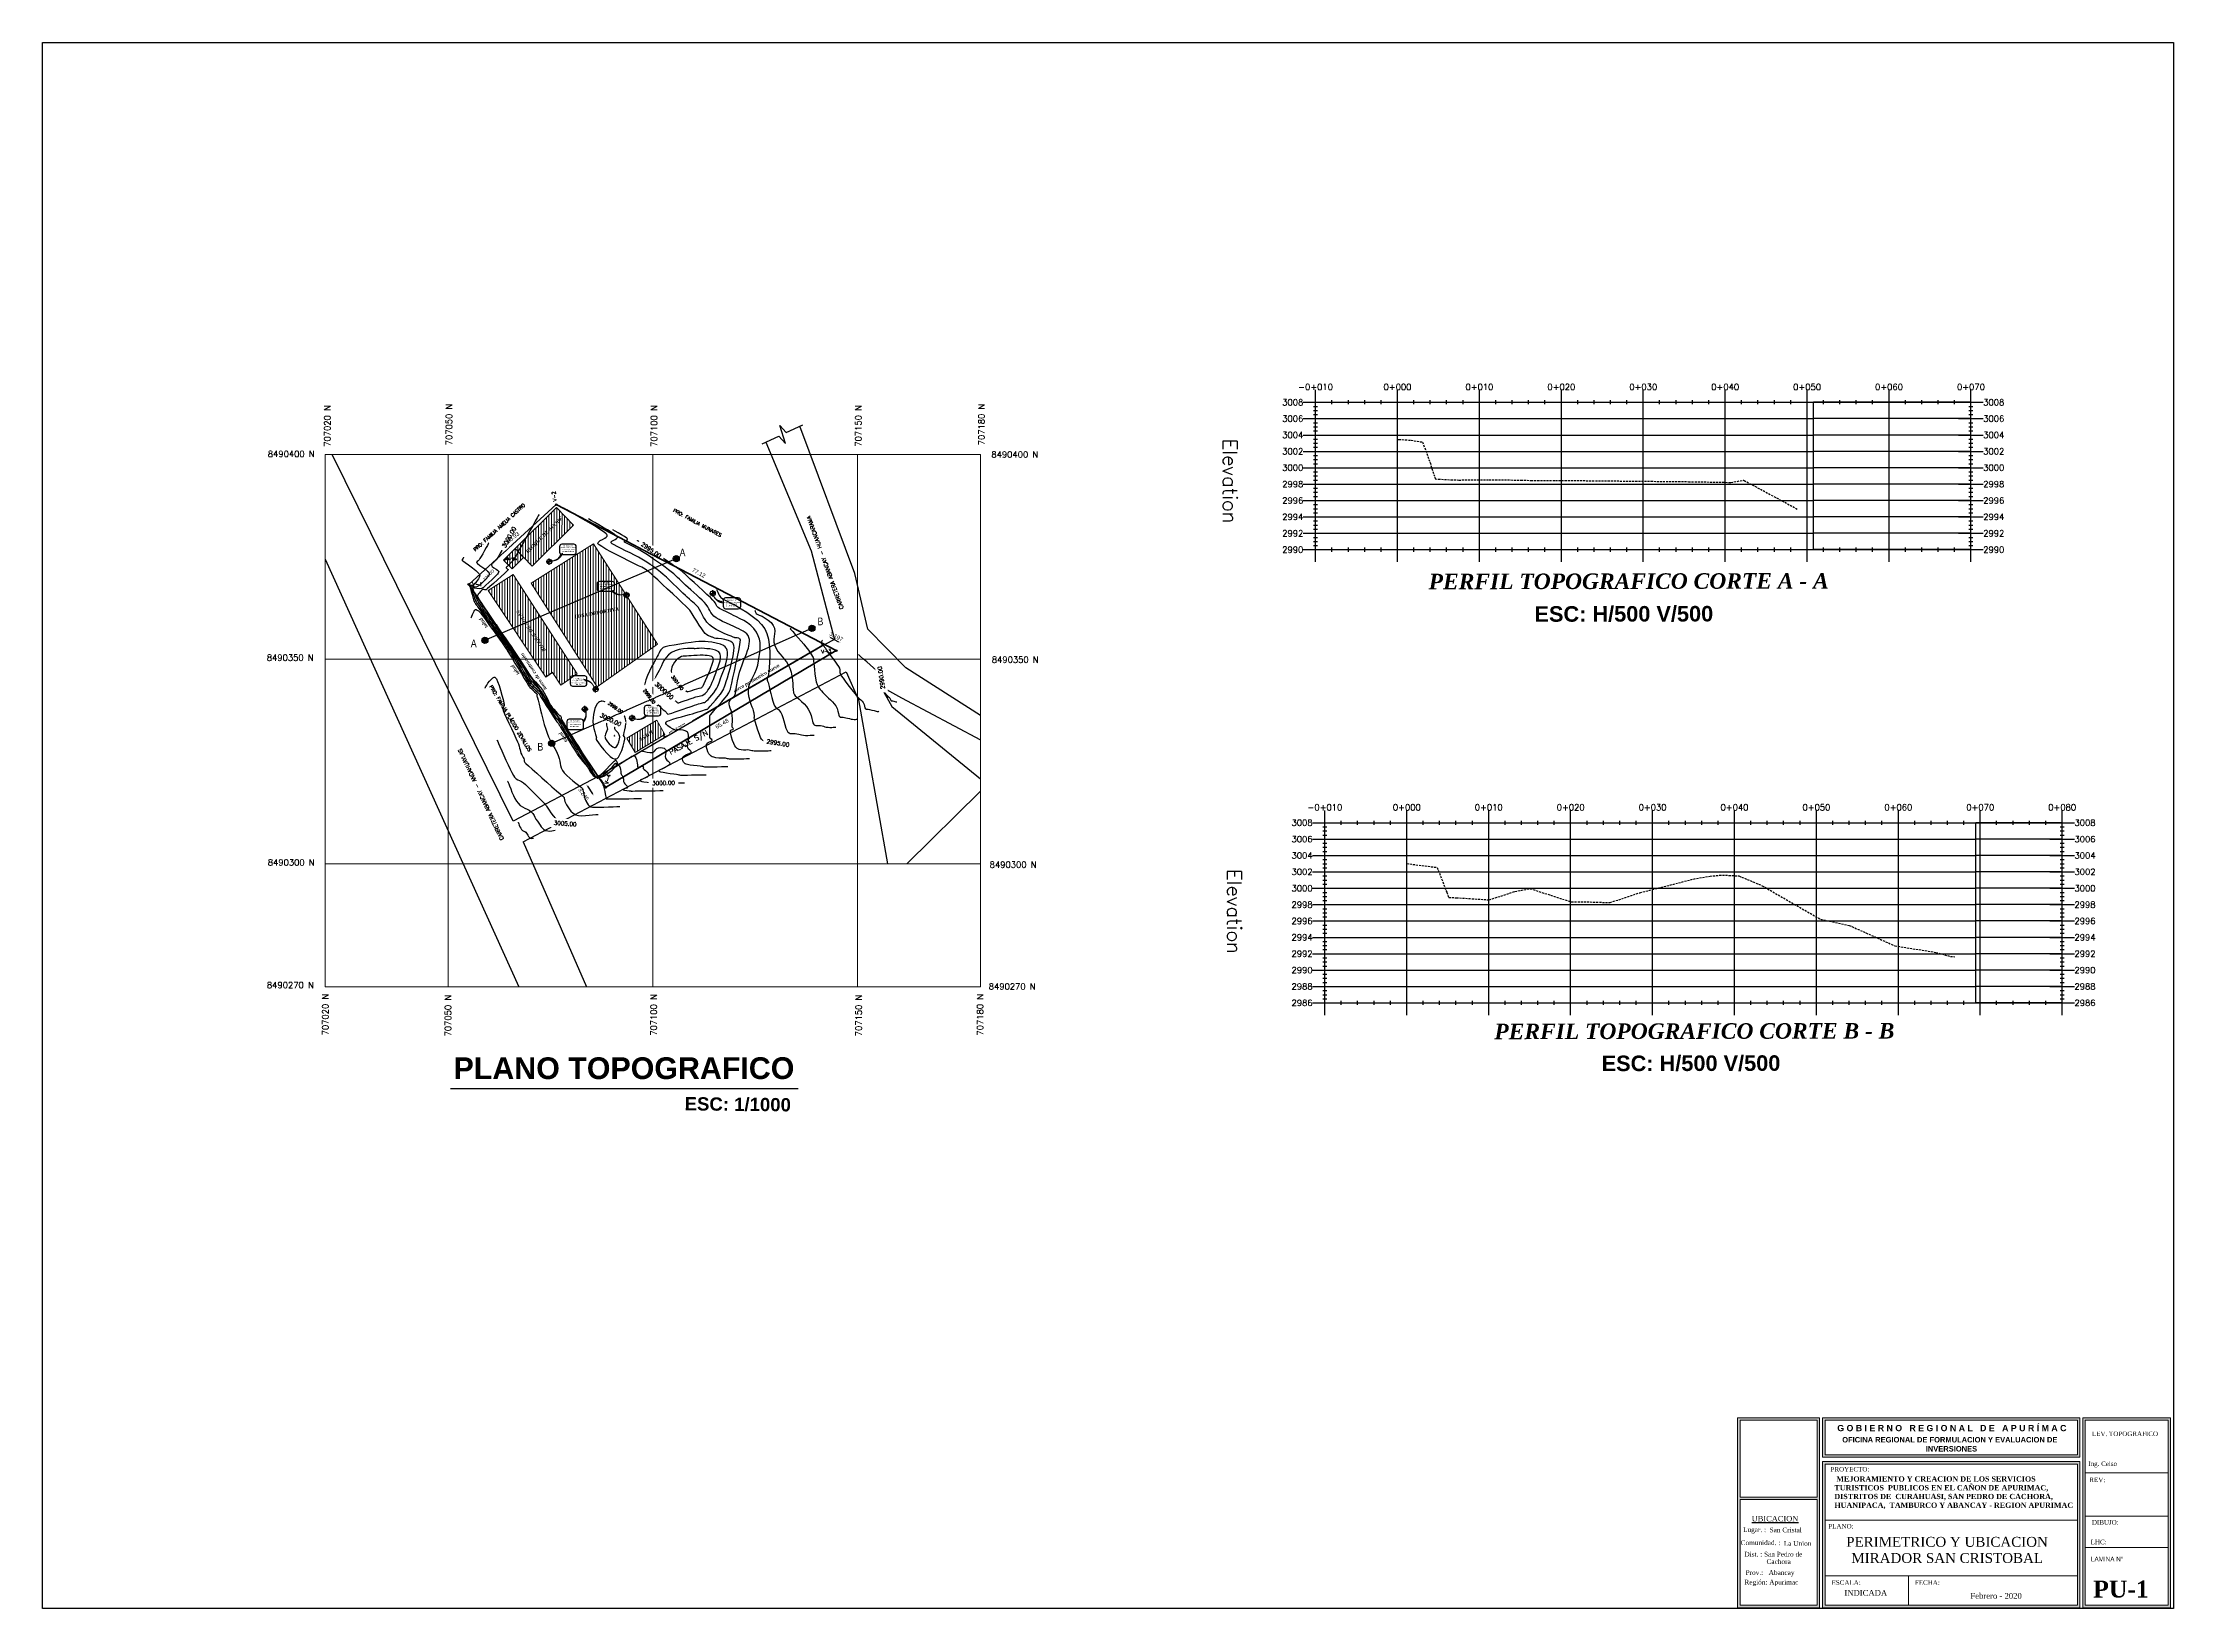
# Model space of a CAD drawing. Header units: metres. Extents: x 706106 to 709341, y 8490035 to 8490642.
# Drawn here: x 708821 to 709341, y 8490220 to 8490603 of the extents above; entities that cross this region are included whole.
import ezdxf
from ezdxf.enums import TextEntityAlignment as Align

# ---------------------------------------------------------------- set-up
doc = ezdxf.new("R2010")
doc.units = ezdxf.units.M
doc.linetypes.add('DASHED', pattern=[0.75, 0.5, -0.25])
for name, color, linetype in [('$AUDIT-BAD-LAYER', 7, 'Continuous'), ('C-ANNO-MATC-TEXT', 150, 'Continuous'), ('C-PROP-BRNG', 92, 'Continuous'), ('C-PROP-TEXT', 92, 'Continuous'), ('C-ROAD-PROF', 1, 'DASHED'), ('C-ROAD-PROF-GRID-GEOM', 5, 'Continuous'), ('C-ROAD-PROF-GRID-MAJR', 8, 'Continuous'), ('C-ROAD-PROF-TEXT', 11, 'Continuous'), ('C-ROAD-PROF-TITL', 11, 'Continuous'), ('C-ROAD-PROF-TTLB', 5, 'Continuous'), ('C-ROAD-SECT-DIAG', 212, 'Continuous'), ('C-ROAD-TEXT', 11, 'Continuous'), ('C-SSWR-PIPE-PATT', 7, 'Continuous'), ('C-STRM-STRC', 170, 'Continuous'), ('C-TOPO', 7, 'Continuous'), ('C-TOPO-MAJR', 9, 'Continuous'), ('C-TOPO-MINR', 8, 'Continuous'), ('CALLES', 7, 'Continuous'), ('V-SITE-VEGE', 80, 'Continuous')]:
    doc.layers.add(name, color=color, linetype=linetype)
for name, color, linetype, lineweight in [('0_Pen_No__1', 7, 'Continuous', 13), ('1-blanco', 7, 'Continuous', 25), ('2D Drafting - General_Pen_No__1', 7, 'Continuous', 13), ('A-ACOTACION', 7, 'Continuous', 9), ('auxiliar', 1, 'Continuous', 9), ('BLOQUES', 7, 'Continuous', 60), ('COTAS', 40, 'Continuous', 5), ('detalles', 84, 'Continuous', 25), ('PLUMA 02', 51, 'Continuous', 20), ('TEXTO', 152, 'Continuous', 0), ('Texto_Pen_No__21', 7, 'Continuous', 35), ('V-INTEREG', 5, 'Continuous', 5)]:
    doc.layers.add(name, color=color, linetype=linetype, lineweight=lineweight)
doc.layers.add('2D Drafting - General_Pen_No__102', color=7, linetype='Continuous', lineweight=13, true_color=0xcccccc)
doc.styles.add('ARIAL', font='arial.ttf')
doc.styles.add('COTAS', font='arial.ttf')
doc.styles.add('Dutch801 XBd BT', font='dutcheb.ttf', dxfattribs={"height": 0.2})
doc.styles.add('GENERATED_STYLE_7', font='GOTHIC.TTF')
doc.styles.add('MtXpl_Palatino_Linot', font='')
doc.styles.add('MtXpl_Verdana', font='')
doc.styles.add('ROMANT', font='romant.shx')
doc.styles.get("Standard").update_dxf_attribs({"font": 'simplex.shx'})
doc.styles.get('MtXpl_Palatino_Linot').set_extended_font_data('Palatino Linotype', italic=True, bold=True)
doc.styles.get('MtXpl_Verdana').set_extended_font_data('Verdana', bold=True)
doc.dimstyles.new('GenAng', dxfattribs={"dimtxt": 1, "dimasz": 0.5, "dimexe": 0.18, "dimexo": 0.0625, "dimgap": 0.1, "dimtad": 0, "dimdec": 3, "dimzin": 1, "dimdsep": 46, "dimtxsty": 'COTAS', "dimcen": 0.09, "dimse1": 1, "dimse2": 1, "dimaunit": 1, "dimadec": 3, "dimazin": 0, "dimtfac": 1, "dimtdec": 3, "dimtofl": 0, "dimtmove": 2, "dimatfit": 3, "dimfxl": 1, "dimtolj": 1, "dimtzin": 1, "dimarcsym": 0})
pattern_1 = [(90, (1871.6006, 294.6607), (-0.635, 0), [])]

msp = doc.modelspace()

# ---------------------------------------------------------------- texts
at = {"layer": '$AUDIT-BAD-LAYER', "color": 0, "style": 'Dutch801 XBd BT'}
for s, p in [('PERIMETRICO Y UBICACION', (709261.429, 8490235.5411, -177.2994)), ('MIRADOR SAN CRISTOBAL', (709262.6854, 8490231.5939, -177.2994))]:
    msp.add_text(s, height=2.424604, dxfattribs=at).set_placement(p)
at = {"layer": '$AUDIT-BAD-LAYER', "style": 'Dutch801 XBd BT'}
for s, insert, char_height, attachment_point in [('LEV. TOPOGRAFICO', (709321.4168, 8490263.7047), 1.118796, 1), ('PROYECTO:', (709257.604, 8490255.0509), 1.1188, 1), ('Ing. Celso', (709320.5395, 8490256.3939), 1.1188, 1), ('REV:', (709320.7906, 8490252.4575), 1.1188, 1), ('{\\LUBICACION}', (709238.3564, 8490241.7294), 1.342555, 7), ('DIBUJO:', (709321.4168, 8490242.081), 1.1188, 1), ('Comunidad. :  ', (709235.6709, 8490235.9354), 1.162989, 7), ('Lugar. :     ', (709236.2459, 8490238.7499), 1.162989, 7), ('            San Cristal', (709237.4085, 8490239.0699), 1.162989, 7), ('            La Union', (709240.8565, 8490235.7644), 1.162989, 7), ('PLANO:', (709257.0545, 8490241.1216), 1.1188, 1), ('LHC:', (709321.1211, 8490237.2754), 1.1188, 1), ('Dist. : San Pedro de ', (709236.5794, 8490233.1311), 1.162989, 7), ('Cachora', (709241.9771, 8490231.3327), 1.16299, 7), ('{\\fCentury Gothic|b0|i0|c0|p34;LAMINA\\fCentury Gothic|b0|i0|c128|p34; \\fCentury Gothic|b0|i0|c0|p34;N°}', (709321.1833, 8490233.0963), 1.1187962, 1), ('Región: Apurimac', (709236.582, 8490225.9392), 1.162989, 7), ('Prov.:   Abancay', (709236.8792, 8490228.2834), 1.162989, 7), ('{ESCALA:}', (709257.8656, 8490227.3717), 1.1188, 1), ('{FECHA:}', (709278.2059, 8490227.3717), 1.1188, 1), ('{INDICADA}', (709260.9951, 8490223.5699), 1.3985, 7), ('Febrero - 2020', (709291.7474, 8490224.2521), 1.398495, 1)]:
    msp.add_mtext(s, dxfattribs=dict(at, insert=insert, char_height=char_height, attachment_point=attachment_point))
at = {"layer": '$AUDIT-BAD-LAYER', "insert": (709258.5534, 8490252.7564), "char_height": 1.2841415, "width": 58.76956, "attachment_point": 1}
msp.add_mtext('{\\fTimes New Roman|b1|i0|c0|p18; MEJORAMIENTO Y CREACION DE LOS SERVICIOS TURISTICOS  PUBLICOS EN EL CAÑON DE APURIMAC, DISTRITOS DE  CURAHUASI, SAN PEDRO DE CACHORA, HUANIPACA,  TAMBURCO Y ABANCAY - REGION APURIMAC\\P }', dxfattribs=at)
for s, p in [('         perímetro   13.875', (708932.699, 8490476.6686, 507.051)), ('área   11.794', (708934.3272, 8490476.9629, 507.051))]:
    msp.add_text(s, height=0.2).set_placement(p)
at = {"char_height": 1, "attachment_point": 5, "style": 'COTAS'}
for s, insert, rotation in [('59.81', (708940.4544, 8490446.1029, 507.051), 303.58729), ('65.48', (708986.9612, 8490436.6113, 507.051), 31.074812)]:
    msp.add_mtext(s, dxfattribs=dict(at, insert=insert, rotation=rotation))
at = {"layer": '0_Pen_No__1', "linetype": 'Continuous', "style": 'MtXpl_Palatino_Linot'}
for s, p in [('PERFIL TOPOGRAFICO CORTE A - A', (709159.495, 8490469.4437)), ('PERFIL TOPOGRAFICO CORTE B - B', (709175.5316, 8490359.5336))]:
    msp.add_text(s, height=3.796875, rotation=0.105359, dxfattribs=at).set_placement(p)
at = {"layer": '0_Pen_No__1', "linetype": 'Continuous', "char_height": 3.796875, "attachment_point": 8, "rotation": 0.105359, "style": 'MtXpl_Palatino_Linot'}
for insert in [(709207.1479, 8490461.4367, 507.051), (709223.5465, 8490351.6612, 507.051)]:
    msp.add_mtext('{\\fArial|b1|i0|c0|p34;ESC: H/500 V/500}', dxfattribs=dict(at, insert=insert))
at = {"layer": '0_Pen_No__1', "linetype": 'Continuous', "insert": (709256.2639, 8490258.7992), "char_height": 1.3296695, "width": 61.621008, "attachment_point": 7, "style": 'ARIAL'}
msp.add_mtext('\\pi4.19132,t28.67386,53.1564;{\\fBodoni MT|b1|i0|c0|p18;OFICINA REGIONAL DE FORMULACION Y EVALUACION DE \\P\\pi24.58218,t49.06472,73.54726;INVERSIONES\\fBernadette|b0|i0|c0|p2; \\C8;\\c8355711; }', dxfattribs=at)
at = {"layer": '1-blanco', "linetype": 'Continuous', "lineweight": 9, "attachment_point": 8}
for s, insert, char_height, rotation in [('{\\fArial|b1|i0|c0|p34;PLANO TOPOGRAFICO}', (708963.036, 8490349.7273, 507.051), 5.308416, 0.014456), ('{\\fArial|b1|i0|c0|p34;ESC: 1/1000}', (708990.8045, 8490341.9304, 507.051), 3.244032, 359.393468)]:
    msp.add_mtext(s, dxfattribs=dict(at, insert=insert, char_height=char_height, rotation=rotation))
at = {"layer": 'auxiliar', "char_height": 0.9, "attachment_point": 5}
for s, insert, rotation in [('\\A1;V-2', (708946.0185, 8490492.1531, 507.051), 97.68051), ('\\A1;V-1', (708927.2384, 8490470.6615, 507.051), 357.715329), ('\\A1;V-3', (709012.4167, 8490454.2875, 507.051), 4.766688), ('\\A1;V-4', (708959.0709, 8490423.0796, 507.051), 73.061404)]:
    msp.add_mtext(s, dxfattribs=dict(at, insert=insert, rotation=rotation))
at = {"layer": 'BLOQUES', "lineweight": 25, "char_height": 1.5, "attachment_point": 5, "rotation": 90}
for s, insert in [('707020 N', (708890.6188, 8490509.3329, 507.051)), ('707050 N', (708920.3095, 8490509.6999, 507.051)), ('707100 N', (708970.3729, 8490509.3284, 507.051)), ('707150 N', (709020.2488, 8490509.3554, 507.051)), ('707180 N', (709050.3122, 8490509.6999, 507.051)), ('707020 N', (708890.1225, 8490365.559, 507.051)), ('707050 N', (708920.092, 8490365.2915, 507.051)), ('707100 N', (708970.2793, 8490365.4552, 507.051)), ('707150 N', (709020.3427, 8490365.3446, 507.051)), ('707180 N', (709049.9838, 8490365.5189, 507.051))]:
    msp.add_mtext(s, dxfattribs=dict(at, insert=insert))
at = {"layer": 'BLOQUES', "lineweight": 25, "char_height": 1.5, "attachment_point": 5}
for s, insert in [('8490400 N', (708881.8126, 8490502.5137, 507.051)), ('8490400 N', (709058.4575, 8490502.3712, 507.051)), ('8490350 N', (708881.5648, 8490452.7456, 507.051)), ('8490350 N', (709058.5684, 8490452.2446, 507.051)), ('8490300 N', (708881.8103, 8490402.7148, 507.051)), ('8490300 N', (709058.0458, 8490402.1684, 507.051)), ('8490270 N', (708881.5855, 8490372.7589, 507.051)), ('8490270 N', (709057.8174, 8490372.4212, 507.051))]:
    msp.add_mtext(s, dxfattribs=dict(at, insert=insert))
at = {"layer": 'C-PROP-BRNG', "color": 42, "style": 'MtXpl_Palatino_Linot'}
for s, rotation, p in [('BLOQUE DE ADOBE', 44.763356, (708939.5317, 8490478.1515, 507.051)), ('BLOQUE DE AULAS', 123.875011, (708944.0205, 8490454.5478, 507.051)), ('LOSA DEPORTIVA', 10.322382, (708951.0259, 8490462.3004, 507.051)), ('SS.HH', 31.792076, (708967.0486, 8490432.3334, 507.051))]:
    msp.add_text(s, height=0.84375, rotation=rotation, dxfattribs=at).set_placement(p)
at = {"layer": 'C-PROP-BRNG', "color": 0, "style": 'MtXpl_Palatino_Linot'}
for s, height, rotation, p in [('talud', 0.84375, 124.239359, (708929.8523, 8490460.3177, 507.051)), ('talud', 0.84375, 124.239359, (708937.5713, 8490448.8567, 507.051)), ('muro de contención ', 0.84375, 123.557617, (708944.2379, 8490445.143, 507.051)), ('cerco perimetrico nuevo', 0.84375, 30.069977, (708990.0229, 8490444.1747, 507.051)), ('talud', 0.84375, 124.239359, (708949.2852, 8490432.3952, 507.051)), ('puerta de ingreso', 0.421875, 30.844312, (708974.0733, 8490434.2326, -990.449))]:
    msp.add_text(s, height=height, rotation=rotation, dxfattribs=at).set_placement(p)
at = {"layer": 'C-ROAD-PROF-TEXT', "color": 11, "linetype": 'Continuous', "lineweight": -3, "char_height": 1.5}
for s, insert, attachment_point in [('-0+010', (709131.8868, 8490518.1306), 8), ('0+000', (709151.8868, 8490518.1306), 8), ('0+010', (709171.8868, 8490518.1306), 8), ('0+020', (709191.8868, 8490518.1306), 8), ('0+030', (709211.8868, 8490518.1306), 8), ('0+040', (709231.8868, 8490518.1306), 8), ('0+050', (709251.8868, 8490518.1306), 8), ('0+060', (709271.8868, 8490518.1306), 8), ('0+070', (709291.8868, 8490518.1306), 8), ('3008', (709128.8868, 8490515.1306), 6), ('3008', (709294.8868, 8490515.1306), 4), ('3006', (709128.8868, 8490511.1306), 6), ('3004', (709128.8868, 8490507.1306), 6), ('3006', (709294.8868, 8490511.1306), 4), ('3004', (709294.8868, 8490507.1306), 4), ('3002', (709128.8868, 8490503.1306), 6), ('3002', (709294.8868, 8490503.1306), 4), ('3000', (709128.8868, 8490499.1306), 6), ('3000', (709294.8868, 8490499.1306), 4), ('2998', (709128.8868, 8490495.1306), 6), ('2996', (709128.8868, 8490491.1306), 6), ('2998', (709294.8868, 8490495.1306), 4), ('2996', (709294.8868, 8490491.1306), 4), ('2994', (709128.8868, 8490487.1306), 6), ('2994', (709294.8868, 8490487.1306), 4), ('2992', (709128.8868, 8490483.1306), 6), ('2992', (709294.8868, 8490483.1306), 4), ('2990', (709128.8868, 8490479.1306), 6), ('2990', (709294.8868, 8490479.1306), 4), ('3008', (709131.1614, 8490412.4159), 6), ('-0+010', (709134.1614, 8490415.4159), 8), ('0+000', (709154.1614, 8490415.4159), 8), ('0+010', (709174.1614, 8490415.4159), 8), ('0+020', (709194.1614, 8490415.4159), 8), ('0+030', (709214.1614, 8490415.4159), 8), ('0+040', (709234.1614, 8490415.4159), 8), ('0+050', (709254.1614, 8490415.4159), 8), ('0+060', (709274.1614, 8490415.4159), 8), ('0+070', (709294.1614, 8490415.4159), 8), ('0+080', (709314.1614, 8490415.4159), 8), ('3008', (709317.1614, 8490412.4159), 4), ('3006', (709131.1614, 8490408.4159), 6), ('3006', (709317.1614, 8490408.4159), 4), ('3004', (709131.1614, 8490404.4159), 6), ('3004', (709317.1614, 8490404.4159), 4), ('3002', (709131.1614, 8490400.4159), 6), ('3002', (709317.1614, 8490400.4159), 4), ('3000', (709131.1614, 8490396.4159), 6), ('2998', (709131.1614, 8490392.4159), 6), ('3000', (709317.1614, 8490396.4159), 4), ('2998', (709317.1614, 8490392.4159), 4), ('2996', (709131.1614, 8490388.4159), 6), ('2996', (709317.1614, 8490388.4159), 4), ('2994', (709131.1614, 8490384.4159), 6), ('2994', (709317.1614, 8490384.4159), 4), ('2992', (709131.1614, 8490380.4159), 6), ('2990', (709131.1614, 8490376.4159), 6), ('2992', (709317.1614, 8490380.4159), 4), ('2990', (709317.1614, 8490376.4159), 4), ('2988', (709131.1614, 8490372.4159), 6), ('2988', (709317.1614, 8490372.4159), 4), ('2986', (709131.1614, 8490368.4159), 6), ('2986', (709317.1614, 8490368.4159), 4)]:
    msp.add_mtext(s, dxfattribs=dict(at, insert=insert, attachment_point=attachment_point))
at = {"layer": 'C-ROAD-PROF-TITL', "color": 1, "linetype": 'Continuous', "lineweight": -3, "char_height": 3.5, "attachment_point": 8, "rotation": 270.000001}
for insert in [(709109.2556, 8490495.8683), (709110.2629, 8490390.7327)]:
    msp.add_mtext('Elevation', dxfattribs=dict(at, insert=insert))
at = {"layer": 'C-ROAD-TEXT', "color": 6, "style": 'MtXpl_Verdana', "width": 0.75}
for s, height, p in [('ENTRE EL BLOQUE DE ADOBE Y LA LOSA  DEPORTIVA', 0.130913, (708947.3337, 8490479.531, -2931.2267)), ('N = 9490373.8467 m', 0.234375, (708948.0562, 8490479.0043, -2998.321)), ('E = 707074.7281 m', 0.234375, (708948.0598, 8490478.5371, -2998.321)), ('CALICATA = 01', 0.257812, (708948.1583, 8490479.9087, -3061.7024)), ('"INICIO DEL TALUD DETRAS DEL CERCO PERIMETRICO"', 0.130913, (708987.2808, 8490466.1894, 480.2133)), ('N = 8490366.11 m', 0.234375, (708988.0246, 8490465.7717, 480.2133)), ('E = 707114.63 m', 0.234375, (708988.0281, 8490465.3044, 480.2133)), ('"CALICATA = 04"', 0.257812, (708988.1266, 8490466.6761, 416.8319)), ('N = 8490335.6326 m', 0.234375, (708968.5406, 8490439.6237, -13.4579)), ('AL PIE DEL MONTÍCULO DE TIERRA ', 0.130913, (708968.6144, 8490440.1188, 53.6364)), ('"CALICATA = 03"', 0.257812, (708968.709, 8490440.516, -76.8392)), ('E = 707094.9578 m', 0.234375, (708968.7441, 8490439.1564, -13.4579)), ('EN LA PARTE LIBRE AL COSTADO DE LA LOSA ', 0.130913, (708949.4579, 8490436.7459, 574.1453)), ('N = 8490337.82 m', 0.234375, (708949.8549, 8490436.264, 507.051)), ('E = 707083.41 m', 0.234375, (708949.8585, 8490435.7968, 507.051)), ('CALICATA = 02', 0.257812, (708949.957, 8490437.1684, 443.6696))]:
    msp.add_text(s, height=height, dxfattribs=at).set_placement(p)
at = {"layer": 'C-ROAD-TEXT', "color": 3, "style": 'MtXpl_Verdana', "width": 0.75}
for s, height, p in [('MONUMENTADO PARALELO AL EJE DE LA LOSA', 0.130913, (708956.9269, 8490470.5059, 67.0553)), ('BM = 02', 0.25781, (708957.9532, 8490470.8938, -63.4204)), ('N = 8490365.6915 m', 0.234375, (708957.204, 8490469.9919, -0.039)), ('E = 707093.5555 m', 0.234375, (708957.212, 8490469.5247, -0.039)), ('MONUMENTADO PARALELO AL VÉRTICE DE LA LOSA', 0.130913, (708950.0121, 8490446.4803, 67.0943)), ('N = 8490342.6597 m', 0.234375, (708950.5296, 8490447.0026)), ('E = 707086.0421 m', 0.234375, (708950.5376, 8490447.4698)), ('BM = 01', 0.25781, (708951.3135, 8490446.067, -63.3814))]:
    msp.add_text(s, height=height, dxfattribs=at).set_placement(p)
at = {"layer": 'CALLES', "style": 'ROMANT'}
for s, height, rotation, p in [('PRO: FAMILIA AMELIA CASTRO', 0.85, 42.594273, (708932.602, 8490484.5831, 507.051)), ('PRO: FAMILIA MUNARES', 0.85, 331.815482, (708980.9591, 8490485.6846, 507.051)), ('CARRETERA ABANCAY - HUANCARAMA', 0.95625, 109.833543, (709012.1581, 8490475.9652, 507.051)), ('PRO: FAMILIA PLÁCIDO ZEVALLOS', 0.85, 301.018493, (708935.4475, 8490437.9951, 3511.051)), ('PASAJE S/N', 1.275, 28.669802, (708978.8167, 8490431.9797, 507.051)), ('CARRETERA ABANCAY - ANDAHUAYLAS', 0.95625, 115.177535, (708928.1189, 8490419.318, 507.051))]:
    msp.add_text(s, height=height, rotation=rotation, dxfattribs=at).set_placement(p, align=Align.MIDDLE)
at = {"layer": 'COTAS', "color": 1, "insert": (708930.0215, 8490472.9131, 3508.051), "char_height": 0.75, "attachment_point": 5, "rotation": 45.76382, "style": 'COTAS'}
msp.add_mtext('\\A1;TALUD ', dxfattribs=at)
at = {"layer": 'PLUMA 02', "color": 0, "linetype": 'Continuous', "ltscale": 0.005, "insert": (709321.7401, 8490227.2848), "char_height": 4.142164, "attachment_point": 1}
msp.add_mtext('{\\fTimes New Roman|b1|i0|c0|p18;PU-1}', dxfattribs=at)
at = {"layer": 'Texto_Pen_No__21', "linetype": 'Continuous', "insert": (709259.2491, 8490263.7566), "char_height": 1.533973, "attachment_point": 7, "style": 'GENERATED_STYLE_7'}
msp.add_mtext('{\\fArial|b1|i0|c0|p34;G O B I E R N O   R E G I O N A L   D E   A P U R Í M A C}', dxfattribs=at)

# ---------------------------------------------------------------- blocks, each defined once
blk = doc.blocks.new('bm')
for p, q in [((-0.13, 0), (0.13, 0)), ((0, -0.13), (0, 0.13))]:
    blk.add_line(p, q)
at = {"const_width": 0.1}
for points in [[(-0.05, 0, 0.414214), (0, -0.05, 1)], [(0.05, 0, 0.414214), (0, 0.05, 1)]]:
    blk.add_lwpolyline(points, format="xyb", dxfattribs=at)
blk.add_circle((0, 0), 0.1)
blk = doc.blocks.new('*D8')
at = {"layer": 'C-STRM-STRC', "color": 0, "lineweight": -2, "transparency": 16777216}
blk.add_line((708954.11, 8490421.34), (708955.37, 8490419.48), dxfattribs=at)
at = {"layer": 'C-STRM-STRC', "color": 0, "transparency": 16777216}
for points in [[(708954.18, 8490421.39), (708954.04, 8490421.29), (708953.83, 8490421.75)], [(708955.44, 8490419.53), (708955.3, 8490419.43), (708955.65, 8490419.06)]]:
    blk.add_solid(points, dxfattribs=at)
at = {"layer": 'Defpoints', "color": 0, "transparency": 16777216}
for p in [(708956.76, 8490423.73), (708955.65, 8490419.06), (708958.57, 8490421.04)]:
    blk.add_point(p, dxfattribs=at)
at = {"layer": 'C-STRM-STRC', "color": 0, "lineweight": 40, "transparency": 16777216, "insert": (708953.19, 8490419.37), "char_height": 1, "attachment_point": 5, "rotation": 303.9889, "style": 'COTAS'}
blk.add_mtext('\\A1;3.245', dxfattribs=at)
blk = doc.blocks.new('*D9')
at = {"layer": 'C-STRM-STRC', "color": 0, "lineweight": -2, "transparency": 16777216}
blk.add_line((709013.5, 8490457.65), (709015.45, 8490456.64), dxfattribs=at)
at = {"layer": 'C-STRM-STRC', "color": 0, "transparency": 16777216}
for points in [[(709013.54, 8490457.73), (709013.46, 8490457.58), (709013.06, 8490457.88)], [(709015.49, 8490456.71), (709015.41, 8490456.56), (709015.89, 8490456.4)]]:
    blk.add_solid(points, dxfattribs=at)
at = {"layer": 'Defpoints', "color": 0, "transparency": 16777216}
for p in [(709012.04, 8490455.94), (709015.89, 8490456.4), (709014.88, 8490454.46)]:
    blk.add_point(p, dxfattribs=at)
at = {"layer": 'C-STRM-STRC', "color": 0, "lineweight": 40, "transparency": 16777216, "insert": (709014.87, 8490457.89), "char_height": 1, "attachment_point": 5, "rotation": 332.4541, "style": 'COTAS'}
blk.add_mtext('\\A1;3.197', dxfattribs=at)

# ---------------------------------------------------------------- dimensions: what is measured, and where the dimension line sits
at = {"layer": 'C-STRM-STRC', "lineweight": 40}
dim = msp.add_aligned_dim(p1=(708956.7574, 8490423.7273, 507.051), p2=(708958.5714, 8490421.0368, 507.051), distance=-3.5287, dimstyle='GenAng', dxfattribs=at)
dim.commit()
dim.dimension.update_dxf_attribs({"geometry": '*D8', "text_midpoint": (708953.1941, 8490419.3681, 507.051)})

# ---------------------------------------------------------------- hatches: boundary and pattern name
at = {"layer": '2D Drafting - General_Pen_No__102', "linetype": 'Continuous'}
h = msp.add_hatch(color=256, dxfattribs=at)
h.paths.add_polyline_path([(709234.9175, 8490220.6664), (709254.9429, 8490220.6664), (709254.9429, 8490267.0785), (709234.9175, 8490267.0785)])
h.paths.add_polyline_path([(709254.336, 8490221.2733), (709235.5318, 8490221.2733), (709235.5318, 8490247.1013), (709254.336, 8490247.1013)], flags=16)
h.paths.add_polyline_path([(709235.5318, 8490247.6591), (709235.5318, 8490266.4716), (709254.336, 8490266.4716), (709254.336, 8490247.6591)], flags=16)
h = msp.add_hatch(color=256, dxfattribs=at)
h.paths.add_polyline_path([(709255.6569, 8490267.0785), (709255.6569, 8490257.4391), (709318.4918, 8490257.4391), (709318.4918, 8490267.0785)])
h.paths.add_polyline_path([(709256.2639, 8490258.046), (709256.2639, 8490266.4716), (709317.8849, 8490266.4716), (709317.8849, 8490258.046)], flags=16)
h = msp.add_hatch(color=256, dxfattribs=at)
h.paths.add_polyline_path([(709319.2058, 8490267.0785), (709319.2058, 8490220.6664), (709340.6268, 8490220.6664), (709340.6268, 8490267.0785)])
h.paths.add_polyline_path([(709319.8128, 8490221.2733), (709319.8128, 8490266.4716), (709340.0199, 8490266.4716), (709340.0199, 8490221.2733)], flags=16)
h = msp.add_hatch(color=256, dxfattribs=at)
h.paths.add_polyline_path([(709255.6569, 8490220.6664), (709318.4918, 8490220.6664), (709318.4918, 8490256.368), (709255.6569, 8490256.368)])
h.paths.add_polyline_path([(709256.2639, 8490221.2733), (709256.2639, 8490255.7611), (709317.8849, 8490255.7611), (709317.8849, 8490221.2733)], flags=16)
at = {"layer": 'V-INTEREG', "lineweight": 0}
h = msp.add_hatch(dxfattribs=at)
h.set_pattern_fill('ANSI31', color=8, scale=0.027191, angle=-193.688975, style=0)
h.set_pattern_definition([(211.311025, (708946.238064, 8490472.5930436), (0.0017663499, -0.0029038762), [])])
edge = h.paths.add_edge_path()
edge.add_line((708948.0491, 8490478.2853), (708947.7557, 8490477.9316))
edge.add_line((708947.7557, 8490477.9316), (708947.6493, 8490478.1609))
edge.add_arc((708945.3979, 8490478.6931), 2.3134, 273.126986, 346.699516, ccw=False)
edge.add_arc((708945.4277, 8490479.1381), 2.7566, 272.004722, 341.981115)
h.paths.add_polyline_path([(708945.5804, 8490476.4575), (708945.5241, 8490476.3831), (708945.6032, 8490476.3193), (708945.3279, 8490476.3552)])
h = msp.add_hatch(dxfattribs=at)
h.set_pattern_fill('ANSI31', color=8, scale=0.027191, angle=-212.683187, style=0)
h.set_pattern_definition([(192.31681, (708963.800158, 8490464.3845375), (0.0007250424, -0.003320663), [])])
edge = h.paths.add_edge_path()
edge.add_line((708959.9162, 8490469.1774), (708960.3087, 8490468.9385))
edge.add_line((708960.3087, 8490468.9385), (708960.3348, 8490469.1899))
edge.add_arc((708962.2903, 8490470.4259), 2.3134, 212.294696, 285.867226)
edge.add_arc((708962.1173, 8490470.8369), 2.7566, 217.013097, 286.98949, ccw=False)
h.paths.add_polyline_path([(708962.8454, 8490468.2527), (708962.9228, 8490468.2006), (708962.8689, 8490468.1146), (708963.1175, 8490468.238)])
h = msp.add_hatch(dxfattribs=at)
h.set_pattern_fill('ANSI31', color=8, scale=0.027191, angle=-73.516556, style=0)
h.set_pattern_definition([(331.483444, (708989.3963022, 8490473.9739086), (0.0016226757, 0.0029865386), [])])
edge = h.paths.add_edge_path()
edge.add_line((708987.2159, 8490466.1191), (708986.8066, 8490466.3282))
edge.add_line((708986.8066, 8490466.3282), (708987.0071, 8490466.4821))
edge.add_arc((708987.0347, 8490468.7954), 2.3134, 195.742264, 269.314794, ccw=False)
edge.add_arc((708987.4755, 8490468.8635), 2.7566, 194.62, 264.596393)
h.paths.add_polyline_path([(708984.893, 8490468.1291), (708984.8081, 8490468.1677), (708984.7631, 8490468.0767), (708984.738, 8490468.3531)])
h = msp.add_hatch(dxfattribs=at)
h.set_pattern_fill('ANSI31', color=8, scale=0.027191, angle=-156.38919, style=0)
h.set_pattern_definition([(248.61081, (708959.4046887, 8490443.1604967), (0.0031647951, -0.0012395809), [])])
edge = h.paths.add_edge_path()
edge.add_line((708953.2622, 8490447.4295), (708953.6788, 8490447.2356))
edge.add_line((708953.6788, 8490447.2356), (708953.4841, 8490447.0744))
edge.add_arc((708953.5411, 8490444.7617), 2.3134, 17.838777, 91.411307, ccw=False)
edge.add_arc((708953.1031, 8490444.6775), 2.7566, 16.716513, 86.692906)
h.paths.add_polyline_path([(708955.657, 8490445.5059), (708955.7433, 8490445.4704), (708955.7849, 8490445.563), (708955.8201, 8490445.2877)])
h = msp.add_hatch(dxfattribs=at)
h.set_pattern_fill('ANSI31', color=8, scale=0.027191, angle=-113.904617, style=0)
h.set_pattern_definition([(291.095383, (708957.1991305, 8490441.431219), (0.00317111, 0.001223336), [])])
edge = h.paths.add_edge_path()
edge.add_line((708953.0551, 8490436.8613), (708953.2314, 8490437.2857))
edge.add_line((708953.2314, 8490437.2857), (708952.979, 8490437.2731))
edge.add_arc((708951.459, 8490439.0171), 2.3134, 311.073266, 384.645797)
edge.add_arc((708951.0792, 8490438.7834), 2.7566, 315.791668, 385.76806, ccw=False)
h.paths.add_polyline_path([(708953.522, 8490439.8973), (708953.5617, 8490439.9818), (708953.6549, 8490439.9416), (708953.4949, 8490440.1684)])
h = msp.add_hatch(dxfattribs=at)
h.set_pattern_fill('ANSI31', color=8, scale=0.027191, angle=-212.683187, style=0)
h.set_pattern_definition([(192.31681, (708965.009731, 8490433.9479438), (0.0007250424, -0.003320663), [])])
edge = h.paths.add_edge_path()
edge.add_line((708968.7749, 8490438.7408), (708968.3823, 8490438.5019))
edge.add_line((708968.3823, 8490438.5019), (708968.3563, 8490438.7533))
edge.add_arc((708966.4007, 8490439.9893), 2.3134, 254.132774, 327.705304, ccw=False)
edge.add_arc((708966.5737, 8490440.4003), 2.7566, 253.01051, 322.986903)
h.paths.add_polyline_path([(708965.8457, 8490437.8161), (708965.7682, 8490437.764), (708965.8222, 8490437.678), (708965.5736, 8490437.8015)])

# ---------------------------------------------------------------- linework, layer by layer
msp.add_line((708945.5645, 8490449.0831, 507.051), (708943.9662, 8490447.9798, 507.051))
at = {"elevation": 507.051, "flags": 128}
for points in [[(708996.8191, 8490504.9876), (709000.8768, 8490506.8884), (709002.5069, 8490505.0507), (709001.1274, 8490509.4486), (709002.6588, 8490507.7232), (709006.7236, 8490509.6273)], [(709050.0854, 8490438.6253), (709031.8155, 8490450.219), (709022.548, 8490459.7423), (709019.4154, 8490473.3098), (709005.9735, 8490509.2759)], [(708956.7574, 8490423.7273), (708935.9609, 8490412.8125), (708891.8311, 8490502.3495)], [(708997.6937, 8490505.3973), (709008.7089, 8490478.8231), (709014.4517, 8490457.1386), (709012.0448, 8490455.9386)], [(708890.0854, 8490476.7998), (708937.3367, 8490372.3495)], [(708938.4334, 8490407.7151), (709017.3188, 8490449.3105), (709020.3086, 8490442.4641), (709027.3455, 8490402.3495)], [(709025.7003, 8490445.8086), (709028.4166, 8490440.7791), (709050.0854, 8490423.1209)], [(709025.7003, 8490445.8086), (709030.8216, 8490442.9477), (709050.0854, 8490432.6491)], [(709050.0854, 8490420.1044), (709032.0871, 8490402.3495)], [(708938.4334, 8490407.7151), (708953.857, 8490372.3495)]]:
    msp.add_lwpolyline(points, dxfattribs=at)
at = {"lineweight": 40}
for points in [[(709012.5338, 8490454.1061, 507.051), (709012.6177, 8490453.9621, 507.051), (709013.0078, 8490454.2858, 507.051)], [(708958.1104, 8490422.3982, 507.051), (708958.1943, 8490422.2542, 507.051), (708957.7203, 8490422.0745, 507.051)]]:
    msp.add_solid(points, dxfattribs=at)
at = {"layer": '0_Pen_No__1', "linetype": 'Continuous'}
for p, q in [((709319.8128, 8490253.6217), (709340.0199, 8490253.6217)), ((709317.8849, 8490242.0719), (709256.2639, 8490242.0719)), ((709319.8128, 8490243.0504), (709340.0199, 8490243.0504)), ((709319.8128, 8490235.3816), (709340.0199, 8490235.3816)), ((709256.2616, 8490228.4136), (709317.8872, 8490228.4136)), ((709276.6019, 8490228.4136), (709276.6019, 8490221.2733))]:
    msp.add_line(p, q, dxfattribs=at)
at = {"layer": '0_Pen_No__1', "linetype": 'Continuous', "flags": 128}
for points in [[(709234.9175, 8490220.6664), (709254.9429, 8490220.6664), (709254.9429, 8490267.0785), (709234.9175, 8490267.0785)], [(709235.5318, 8490266.4716), (709254.336, 8490266.4716), (709254.336, 8490247.6591), (709235.5318, 8490247.6591)], [(709255.6569, 8490257.4391), (709318.4918, 8490257.4391), (709318.4918, 8490267.0785), (709255.6569, 8490267.0785)], [(709256.2639, 8490258.046), (709317.8849, 8490258.046), (709317.8849, 8490266.4716), (709256.2639, 8490266.4716)], [(709319.2058, 8490220.6664), (709340.6268, 8490220.6664), (709340.6268, 8490267.0785), (709319.2058, 8490267.0785)], [(709319.8128, 8490221.2733), (709340.0199, 8490221.2733), (709340.0199, 8490266.4716), (709319.8128, 8490266.4716)], [(709255.6569, 8490256.368), (709255.6569, 8490220.6664), (709318.4918, 8490220.6664), (709318.4918, 8490256.368)], [(709256.2639, 8490255.7611), (709256.2639, 8490221.2733), (709317.8849, 8490221.2733), (709317.8849, 8490255.7611)], [(709235.5318, 8490221.2733), (709254.336, 8490221.2733), (709254.336, 8490247.1013), (709235.5318, 8490247.1013)]]:
    msp.add_lwpolyline(points, close=True, dxfattribs=at)
at = {"layer": '2D Drafting - General_Pen_No__1', "linetype": 'Continuous', "flags": 128}
for points in [[(709234.9175, 8490220.6664), (709254.9429, 8490220.6664), (709254.9429, 8490267.0785), (709234.9175, 8490267.0785)], [(709235.5318, 8490247.6591), (709235.5318, 8490266.4716), (709254.336, 8490266.4716), (709254.336, 8490247.6591)], [(709255.6569, 8490267.0785), (709255.6569, 8490257.4391), (709318.4918, 8490257.4391), (709318.4918, 8490267.0785)], [(709256.2639, 8490258.046), (709256.2639, 8490266.4716), (709317.8849, 8490266.4716), (709317.8849, 8490258.046)], [(709319.2058, 8490267.0785), (709319.2058, 8490220.6664), (709340.6268, 8490220.6664), (709340.6268, 8490267.0785)], [(709319.8128, 8490221.2733), (709319.8128, 8490266.4716), (709340.0199, 8490266.4716), (709340.0199, 8490221.2733)], [(709255.6569, 8490220.6664), (709318.4918, 8490220.6664), (709318.4918, 8490256.368), (709255.6569, 8490256.368)], [(709256.2639, 8490221.2733), (709256.2639, 8490255.7611), (709317.8849, 8490255.7611), (709317.8849, 8490221.2733)], [(709254.336, 8490221.2733), (709235.5318, 8490221.2733), (709235.5318, 8490247.1013), (709254.336, 8490247.1013)]]:
    msp.add_lwpolyline(points, close=True, dxfattribs=at)
at = {"layer": 'A-ACOTACION', "lineweight": 30, "flags": 128}
msp.add_lwpolyline([(708821.11, 8490602.9927), (709341.31, 8490602.9927), (709341.31, 8490220.4927), (708821.11, 8490220.4927), (708821.11, 8490602.9927)], dxfattribs=at)
at = {"layer": 'BLOQUES', "lineweight": 0, "elevation": 507.051, "flags": 128}
for points in [[(708950.7117, 8490485.0926), (708940.6103, 8490475.0698), (708936.4503, 8490479.3751), (708946.5517, 8490489.3979)], [(708938.5213, 8490477.2317), (708935.7088, 8490474.4664), (708933.6193, 8490476.5917), (708936.4503, 8490479.3751)], [(708940.3545, 8490470.9222), (708956.5226, 8490445.6383), (708971.2653, 8490456.0372), (708955.6117, 8490480.5847)], [(708973.0259, 8490433.9921), (708971.0326, 8490437.5063), (708963.7446, 8490433.0801), (708965.7379, 8490429.5659)]]:
    msp.add_lwpolyline(points, close=True, dxfattribs=at)
msp.add_lwpolyline([(708951.618, 8490448.8094), (708947.5931, 8490446.0312), (708945.5645, 8490449.0831), (708943.9662, 8490447.9798), (708929.9067, 8490469.1313), (708936.0246, 8490473.075), (708951.618, 8490448.8094)], dxfattribs=at)
at = {"layer": 'C-ANNO-MATC-TEXT', "lineweight": 0}
for p, q in [((708890.0854, 8490502.3495, 507.051), (709050.0854, 8490502.3495, 507.051)), ((708890.0854, 8490372.3495, 507.051), (708890.0854, 8490502.3495, 507.051)), ((708920.0854, 8490372.3495, 507.051), (708920.0854, 8490502.3495, 507.051)), ((708970.0854, 8490372.3495, 507.051), (708970.0854, 8490502.3495, 507.051)), ((709020.0854, 8490372.3495, 507.051), (709020.0854, 8490502.3495, 507.051)), ((709050.0854, 8490372.3495, 507.051), (709050.0854, 8490502.3495, 507.051)), ((708890.0854, 8490452.3495, 507.051), (709050.0854, 8490452.3495, 507.051)), ((708890.0854, 8490402.3495, 507.051), (709050.0854, 8490402.3495, 507.051)), ((708890.0854, 8490372.3495, 507.051), (709050.0854, 8490372.3495, 507.051))]:
    msp.add_line(p, q, dxfattribs=at)
at = {"layer": 'C-ROAD-PROF', "color": 1, "linetype": 'DASHED', "lineweight": -3}
for p, q in [((709151.8868, 8490506.052), (709152.2928, 8490506.062)), ((709152.2928, 8490506.062), (709155.2011, 8490505.8449)), ((709155.2011, 8490505.8449), (709158.0097, 8490505.4168)), ((709158.0097, 8490505.4168), (709159.8349, 8490500.3818)), ((709159.8349, 8490500.3818), (709161.1003, 8490496.4068)), ((709161.1003, 8490496.4068), (709164.9889, 8490496.17)), ((709164.9889, 8490496.17), (709166.8736, 8490496.1367)), ((709166.8736, 8490496.1367), (709174.262, 8490496.2071)), ((709174.262, 8490496.2071), (709182.0533, 8490496.1172)), ((709182.0533, 8490496.1172), (709184.5226, 8490496.0417)), ((709184.5226, 8490496.0417), (709190.4422, 8490496.05)), ((709190.4422, 8490496.05), (709222.9403, 8490495.7333)), ((709222.9403, 8490495.7333), (709233.296, 8490495.5569)), ((709233.296, 8490495.5569), (709236.3787, 8490496.0907)), ((709236.3787, 8490496.0907), (709236.5115, 8490496.0307)), ((709236.5115, 8490496.0307), (709249.7136, 8490488.9234)), ((709154.1614, 8490402.4355), (709161.5894, 8490401.494)), ((709161.5894, 8490401.494), (709163.9013, 8490395.425)), ((709211.0786, 8490395.33), (709224.8512, 8490398.8354)), ((709224.8512, 8490398.8354), (709228.2065, 8490399.3713)), ((709228.2065, 8490399.3713), (709228.2089, 8490399.3709)), ((709228.2089, 8490399.3709), (709231.2332, 8490399.6418)), ((709231.2332, 8490399.6418), (709235.2135, 8490399.4315)), ((709235.2135, 8490399.4315), (709240.9331, 8490397.0355)), ((709163.9013, 8490395.425), (709164.4215, 8490394.1415)), ((709164.4215, 8490394.1415), (709166.253, 8490394.1039)), ((709166.253, 8490394.1039), (709174.2837, 8490393.5779)), ((709174.2837, 8490393.5779), (709180.5279, 8490395.631)), ((709180.5279, 8490395.631), (709184.2833, 8490396.3122)), ((709184.2833, 8490396.3122), (709194.1696, 8490393.1332)), ((709194.1696, 8490393.1332), (709194.3784, 8490393.1365)), ((709194.3784, 8490393.1365), (709197.416, 8490393.1093)), ((709197.416, 8490393.1093), (709203.7706, 8490392.9155)), ((709203.7706, 8490392.9155), (709211.0786, 8490395.33)), ((709240.9331, 8490397.0355), (709255.1597, 8490388.8371)), ((709255.1597, 8490388.8371), (709262.1577, 8490387.3505)), ((709262.1577, 8490387.3505), (709273.2874, 8490382.361)), ((709273.2874, 8490382.361), (709283.3034, 8490380.7565)), ((709283.3034, 8490380.7565), (709286.8614, 8490379.7658)), ((709286.8614, 8490379.7658), (709287.9513, 8490379.6793))]:
    msp.add_line(p, q, dxfattribs=at)
at = {"layer": 'C-ROAD-PROF-GRID-GEOM', "color": 5, "linetype": 'Continuous', "lineweight": -3}
for p, q in [((709151.8868, 8490479.1306), (709151.8868, 8490515.1306)), ((709253.4828, 8490479.1306), (709253.4828, 8490515.1306)), ((709154.1614, 8490368.4159), (709154.1614, 8490412.4159)), ((709293.0577, 8490368.4159), (709293.0577, 8490412.4159))]:
    msp.add_line(p, q, dxfattribs=at)
at = {"layer": 'C-ROAD-PROF-GRID-MAJR', "color": 8, "linetype": 'Continuous', "lineweight": -3}
for p, q in [((709131.8868, 8490515.1306), (709151.8868, 8490515.1306)), ((709131.8868, 8490479.1306), (709131.8868, 8490515.1306)), ((709151.8868, 8490515.1306), (709253.4828, 8490515.1306)), ((709151.8868, 8490479.1306), (709151.8868, 8490515.1306)), ((709171.8868, 8490479.1306), (709171.8868, 8490515.1306)), ((709191.8868, 8490479.1306), (709191.8868, 8490515.1306)), ((709211.8868, 8490479.1306), (709211.8868, 8490515.1306)), ((709231.8868, 8490479.1306), (709231.8868, 8490515.1306)), ((709251.8868, 8490479.1306), (709251.8868, 8490515.1306)), ((709291.8868, 8490515.1306), (709253.4828, 8490515.1306)), ((709271.8868, 8490479.1306), (709271.8868, 8490515.1306)), ((709291.8868, 8490479.1306), (709291.8868, 8490515.1306)), ((709131.8868, 8490511.1306), (709151.8868, 8490511.1306)), ((709131.8868, 8490507.1306), (709151.8868, 8490507.1306)), ((709151.8868, 8490511.1306), (709253.4828, 8490511.1306)), ((709151.8868, 8490507.1306), (709253.4828, 8490507.1306)), ((709291.8868, 8490511.1306), (709253.4828, 8490511.1306)), ((709291.8868, 8490507.1306), (709253.4828, 8490507.1306)), ((709131.8868, 8490503.1306), (709151.8868, 8490503.1306)), ((709151.8868, 8490503.1306), (709253.4828, 8490503.1306)), ((709291.8868, 8490503.1306), (709253.4828, 8490503.1306)), ((709131.8868, 8490499.1306), (709151.8868, 8490499.1306)), ((709151.8868, 8490499.1306), (709253.4828, 8490499.1306)), ((709291.8868, 8490499.1306), (709253.4828, 8490499.1306)), ((709131.8868, 8490495.1306), (709151.8868, 8490495.1306)), ((709131.8868, 8490491.1306), (709151.8868, 8490491.1306)), ((709151.8868, 8490495.1306), (709253.4828, 8490495.1306)), ((709151.8868, 8490491.1306), (709253.4828, 8490491.1306)), ((709291.8868, 8490495.1306), (709253.4828, 8490495.1306)), ((709291.8868, 8490491.1306), (709253.4828, 8490491.1306)), ((709131.8868, 8490487.1306), (709151.8868, 8490487.1306)), ((709151.8868, 8490487.1306), (709253.4828, 8490487.1306)), ((709291.8868, 8490487.1306), (709253.4828, 8490487.1306)), ((709131.8868, 8490483.1306), (709151.8868, 8490483.1306)), ((709151.8868, 8490483.1306), (709253.4828, 8490483.1306)), ((709291.8868, 8490483.1306), (709253.4828, 8490483.1306)), ((709131.8868, 8490479.1306), (709151.8868, 8490479.1306)), ((709151.8868, 8490479.1306), (709253.4828, 8490479.1306)), ((709291.8868, 8490479.1306), (709253.4828, 8490479.1306)), ((709134.1614, 8490412.4159), (709154.1614, 8490412.4159)), ((709134.1614, 8490368.4159), (709134.1614, 8490412.4159)), ((709134.1614, 8490408.4159), (709154.1614, 8490408.4159)), ((709154.1614, 8490412.4159), (709293.0577, 8490412.4159)), ((709154.1614, 8490368.4159), (709154.1614, 8490412.4159)), ((709154.1614, 8490408.4159), (709293.0577, 8490408.4159)), ((709174.1614, 8490368.4159), (709174.1614, 8490412.4159)), ((709194.1614, 8490368.4159), (709194.1614, 8490412.4159)), ((709214.1614, 8490368.4159), (709214.1614, 8490412.4159)), ((709234.1614, 8490368.4159), (709234.1614, 8490412.4159)), ((709254.1614, 8490368.4159), (709254.1614, 8490412.4159)), ((709274.1614, 8490368.4159), (709274.1614, 8490412.4159)), ((709314.1614, 8490412.4159), (709293.0577, 8490412.4159)), ((709314.1614, 8490408.4159), (709293.0577, 8490408.4159)), ((709294.1614, 8490368.4159), (709294.1614, 8490412.4159)), ((709314.1614, 8490368.4159), (709314.1614, 8490412.4159)), ((709134.1614, 8490404.4159), (709154.1614, 8490404.4159)), ((709154.1614, 8490404.4159), (709293.0577, 8490404.4159)), ((709314.1614, 8490404.4159), (709293.0577, 8490404.4159)), ((709134.1614, 8490400.4159), (709154.1614, 8490400.4159)), ((709154.1614, 8490400.4159), (709293.0577, 8490400.4159)), ((709314.1614, 8490400.4159), (709293.0577, 8490400.4159)), ((709134.1614, 8490396.4159), (709154.1614, 8490396.4159)), ((709134.1614, 8490392.4159), (709154.1614, 8490392.4159)), ((709154.1614, 8490396.4159), (709293.0577, 8490396.4159)), ((709154.1614, 8490392.4159), (709293.0577, 8490392.4159)), ((709314.1614, 8490396.4159), (709293.0577, 8490396.4159)), ((709314.1614, 8490392.4159), (709293.0577, 8490392.4159)), ((709134.1614, 8490388.4159), (709154.1614, 8490388.4159)), ((709154.1614, 8490388.4159), (709293.0577, 8490388.4159)), ((709314.1614, 8490388.4159), (709293.0577, 8490388.4159)), ((709134.1614, 8490384.4159), (709154.1614, 8490384.4159)), ((709154.1614, 8490384.4159), (709293.0577, 8490384.4159)), ((709314.1614, 8490384.4159), (709293.0577, 8490384.4159)), ((709134.1614, 8490380.4159), (709154.1614, 8490380.4159)), ((709154.1614, 8490380.4159), (709293.0577, 8490380.4159)), ((709314.1614, 8490380.4159), (709293.0577, 8490380.4159)), ((709134.1614, 8490376.4159), (709154.1614, 8490376.4159)), ((709134.1614, 8490372.4159), (709154.1614, 8490372.4159)), ((709154.1614, 8490376.4159), (709293.0577, 8490376.4159)), ((709154.1614, 8490372.4159), (709293.0577, 8490372.4159)), ((709314.1614, 8490376.4159), (709293.0577, 8490376.4159)), ((709314.1614, 8490372.4159), (709293.0577, 8490372.4159)), ((709134.1614, 8490368.4159), (709154.1614, 8490368.4159)), ((709154.1614, 8490368.4159), (709293.0577, 8490368.4159)), ((709314.1614, 8490368.4159), (709293.0577, 8490368.4159))]:
    msp.add_line(p, q, dxfattribs=at)
at = {"layer": 'C-ROAD-PROF-TEXT', "color": 11, "linetype": 'Continuous', "lineweight": -3}
for p, q in [((709131.8868, 8490512.1306), (709131.8868, 8490518.1306)), ((709151.8868, 8490512.1306), (709151.8868, 8490518.1306)), ((709171.8868, 8490512.1306), (709171.8868, 8490518.1306)), ((709191.8868, 8490512.1306), (709191.8868, 8490518.1306)), ((709211.8868, 8490512.1306), (709211.8868, 8490518.1306)), ((709231.8868, 8490512.1306), (709231.8868, 8490518.1306)), ((709251.8868, 8490512.1306), (709251.8868, 8490518.1306)), ((709271.8868, 8490512.1306), (709271.8868, 8490518.1306)), ((709291.8868, 8490512.1306), (709291.8868, 8490518.1306)), ((709128.8868, 8490515.1306), (709134.8868, 8490515.1306)), ((709131.3868, 8490514.1306), (709132.3868, 8490514.1306)), ((709131.3868, 8490513.1306), (709132.3868, 8490513.1306)), ((709131.3868, 8490512.1306), (709132.3868, 8490512.1306)), ((709135.8868, 8490514.6306), (709135.8868, 8490515.6306)), ((709139.8868, 8490514.6306), (709139.8868, 8490515.6306)), ((709143.8868, 8490514.6306), (709143.8868, 8490515.6306)), ((709147.8868, 8490514.6306), (709147.8868, 8490515.6306)), ((709155.8868, 8490514.6306), (709155.8868, 8490515.6306)), ((709159.8868, 8490514.6306), (709159.8868, 8490515.6306)), ((709163.8868, 8490514.6306), (709163.8868, 8490515.6306)), ((709167.8868, 8490514.6306), (709167.8868, 8490515.6306)), ((709175.8868, 8490514.6306), (709175.8868, 8490515.6306)), ((709179.8868, 8490514.6306), (709179.8868, 8490515.6306)), ((709183.8868, 8490514.6306), (709183.8868, 8490515.6306)), ((709187.8868, 8490514.6306), (709187.8868, 8490515.6306)), ((709195.8868, 8490514.6306), (709195.8868, 8490515.6306)), ((709199.8868, 8490514.6306), (709199.8868, 8490515.6306)), ((709203.8868, 8490514.6306), (709203.8868, 8490515.6306)), ((709207.8868, 8490514.6306), (709207.8868, 8490515.6306)), ((709215.8868, 8490514.6306), (709215.8868, 8490515.6306)), ((709219.8868, 8490514.6306), (709219.8868, 8490515.6306)), ((709223.8868, 8490514.6306), (709223.8868, 8490515.6306)), ((709227.8868, 8490514.6306), (709227.8868, 8490515.6306)), ((709235.8868, 8490514.6306), (709235.8868, 8490515.6306)), ((709239.8868, 8490514.6306), (709239.8868, 8490515.6306)), ((709243.8868, 8490514.6306), (709243.8868, 8490515.6306)), ((709247.8868, 8490514.6306), (709247.8868, 8490515.6306)), ((709255.8868, 8490514.6306), (709255.8868, 8490515.6306)), ((709259.8868, 8490514.6306), (709259.8868, 8490515.6306)), ((709263.8868, 8490514.6306), (709263.8868, 8490515.6306)), ((709267.8868, 8490514.6306), (709267.8868, 8490515.6306)), ((709275.8868, 8490514.6306), (709275.8868, 8490515.6306)), ((709279.8868, 8490514.6306), (709279.8868, 8490515.6306)), ((709283.8868, 8490514.6306), (709283.8868, 8490515.6306)), ((709287.8868, 8490514.6306), (709287.8868, 8490515.6306)), ((709288.8868, 8490515.1306), (709294.8868, 8490515.1306)), ((709291.3868, 8490514.1306), (709292.3868, 8490514.1306)), ((709291.3868, 8490513.1306), (709292.3868, 8490513.1306)), ((709291.3868, 8490512.1306), (709292.3868, 8490512.1306)), ((709128.8868, 8490511.1306), (709134.8868, 8490511.1306)), ((709128.8868, 8490507.1306), (709134.8868, 8490507.1306)), ((709131.3868, 8490510.1306), (709132.3868, 8490510.1306)), ((709131.3868, 8490509.1306), (709132.3868, 8490509.1306)), ((709131.3868, 8490508.1306), (709132.3868, 8490508.1306)), ((709288.8868, 8490511.1306), (709294.8868, 8490511.1306)), ((709288.8868, 8490507.1306), (709294.8868, 8490507.1306)), ((709291.3868, 8490510.1306), (709292.3868, 8490510.1306)), ((709291.3868, 8490509.1306), (709292.3868, 8490509.1306)), ((709291.3868, 8490508.1306), (709292.3868, 8490508.1306)), ((709128.8868, 8490503.1306), (709134.8868, 8490503.1306)), ((709131.3868, 8490506.1306), (709132.3868, 8490506.1306)), ((709131.3868, 8490505.1306), (709132.3868, 8490505.1306)), ((709131.3868, 8490504.1306), (709132.3868, 8490504.1306)), ((709131.3868, 8490502.1306), (709132.3868, 8490502.1306)), ((709288.8868, 8490503.1306), (709294.8868, 8490503.1306)), ((709291.3868, 8490506.1306), (709292.3868, 8490506.1306)), ((709291.3868, 8490505.1306), (709292.3868, 8490505.1306)), ((709291.3868, 8490504.1306), (709292.3868, 8490504.1306)), ((709291.3868, 8490502.1306), (709292.3868, 8490502.1306)), ((709128.8868, 8490499.1306), (709134.8868, 8490499.1306)), ((709131.3868, 8490501.1306), (709132.3868, 8490501.1306)), ((709131.3868, 8490500.1306), (709132.3868, 8490500.1306)), ((709131.3868, 8490498.1306), (709132.3868, 8490498.1306)), ((709131.3868, 8490497.1306), (709132.3868, 8490497.1306)), ((709288.8868, 8490499.1306), (709294.8868, 8490499.1306)), ((709291.3868, 8490501.1306), (709292.3868, 8490501.1306)), ((709291.3868, 8490500.1306), (709292.3868, 8490500.1306)), ((709291.3868, 8490498.1306), (709292.3868, 8490498.1306)), ((709291.3868, 8490497.1306), (709292.3868, 8490497.1306)), ((709128.8868, 8490495.1306), (709134.8868, 8490495.1306)), ((709128.8868, 8490491.1306), (709134.8868, 8490491.1306)), ((709131.3868, 8490496.1306), (709132.3868, 8490496.1306)), ((709131.3868, 8490494.1306), (709132.3868, 8490494.1306)), ((709131.3868, 8490493.1306), (709132.3868, 8490493.1306)), ((709131.3868, 8490492.1306), (709132.3868, 8490492.1306)), ((709288.8868, 8490495.1306), (709294.8868, 8490495.1306)), ((709288.8868, 8490491.1306), (709294.8868, 8490491.1306)), ((709291.3868, 8490496.1306), (709292.3868, 8490496.1306)), ((709291.3868, 8490494.1306), (709292.3868, 8490494.1306)), ((709291.3868, 8490493.1306), (709292.3868, 8490493.1306)), ((709291.3868, 8490492.1306), (709292.3868, 8490492.1306)), ((709128.8868, 8490487.1306), (709134.8868, 8490487.1306)), ((709131.3868, 8490490.1306), (709132.3868, 8490490.1306)), ((709131.3868, 8490489.1306), (709132.3868, 8490489.1306)), ((709131.3868, 8490488.1306), (709132.3868, 8490488.1306)), ((709131.3868, 8490486.1306), (709132.3868, 8490486.1306)), ((709288.8868, 8490487.1306), (709294.8868, 8490487.1306)), ((709291.3868, 8490490.1306), (709292.3868, 8490490.1306)), ((709291.3868, 8490489.1306), (709292.3868, 8490489.1306)), ((709291.3868, 8490488.1306), (709292.3868, 8490488.1306)), ((709291.3868, 8490486.1306), (709292.3868, 8490486.1306)), ((709128.8868, 8490483.1306), (709134.8868, 8490483.1306)), ((709131.3868, 8490485.1306), (709132.3868, 8490485.1306)), ((709131.3868, 8490484.1306), (709132.3868, 8490484.1306)), ((709131.3868, 8490482.1306), (709132.3868, 8490482.1306)), ((709131.3868, 8490481.1306), (709132.3868, 8490481.1306)), ((709131.8868, 8490476.1306), (709131.8868, 8490482.1306)), ((709151.8868, 8490476.1306), (709151.8868, 8490482.1306)), ((709171.8868, 8490476.1306), (709171.8868, 8490482.1306)), ((709191.8868, 8490476.1306), (709191.8868, 8490482.1306)), ((709211.8868, 8490476.1306), (709211.8868, 8490482.1306)), ((709231.8868, 8490476.1306), (709231.8868, 8490482.1306)), ((709251.8868, 8490476.1306), (709251.8868, 8490482.1306)), ((709271.8868, 8490476.1306), (709271.8868, 8490482.1306)), ((709288.8868, 8490483.1306), (709294.8868, 8490483.1306)), ((709291.3868, 8490485.1306), (709292.3868, 8490485.1306)), ((709291.3868, 8490484.1306), (709292.3868, 8490484.1306)), ((709291.3868, 8490482.1306), (709292.3868, 8490482.1306)), ((709291.3868, 8490481.1306), (709292.3868, 8490481.1306)), ((709291.8868, 8490476.1306), (709291.8868, 8490482.1306)), ((709128.8868, 8490479.1306), (709134.8868, 8490479.1306)), ((709131.3868, 8490480.1306), (709132.3868, 8490480.1306)), ((709135.8868, 8490478.6306), (709135.8868, 8490479.6306)), ((709139.8868, 8490478.6306), (709139.8868, 8490479.6306)), ((709143.8868, 8490478.6306), (709143.8868, 8490479.6306)), ((709147.8868, 8490478.6306), (709147.8868, 8490479.6306)), ((709155.8868, 8490478.6306), (709155.8868, 8490479.6306)), ((709159.8868, 8490478.6306), (709159.8868, 8490479.6306)), ((709163.8868, 8490478.6306), (709163.8868, 8490479.6306)), ((709167.8868, 8490478.6306), (709167.8868, 8490479.6306)), ((709175.8868, 8490478.6306), (709175.8868, 8490479.6306)), ((709179.8868, 8490478.6306), (709179.8868, 8490479.6306)), ((709183.8868, 8490478.6306), (709183.8868, 8490479.6306)), ((709187.8868, 8490478.6306), (709187.8868, 8490479.6306)), ((709195.8868, 8490478.6306), (709195.8868, 8490479.6306)), ((709199.8868, 8490478.6306), (709199.8868, 8490479.6306)), ((709203.8868, 8490478.6306), (709203.8868, 8490479.6306)), ((709207.8868, 8490478.6306), (709207.8868, 8490479.6306)), ((709215.8868, 8490478.6306), (709215.8868, 8490479.6306)), ((709219.8868, 8490478.6306), (709219.8868, 8490479.6306)), ((709223.8868, 8490478.6306), (709223.8868, 8490479.6306)), ((709227.8868, 8490478.6306), (709227.8868, 8490479.6306)), ((709235.8868, 8490478.6306), (709235.8868, 8490479.6306)), ((709239.8868, 8490478.6306), (709239.8868, 8490479.6306)), ((709243.8868, 8490478.6306), (709243.8868, 8490479.6306)), ((709247.8868, 8490478.6306), (709247.8868, 8490479.6306)), ((709255.8868, 8490478.6306), (709255.8868, 8490479.6306)), ((709259.8868, 8490478.6306), (709259.8868, 8490479.6306)), ((709263.8868, 8490478.6306), (709263.8868, 8490479.6306)), ((709267.8868, 8490478.6306), (709267.8868, 8490479.6306)), ((709275.8868, 8490478.6306), (709275.8868, 8490479.6306)), ((709279.8868, 8490478.6306), (709279.8868, 8490479.6306)), ((709283.8868, 8490478.6306), (709283.8868, 8490479.6306)), ((709287.8868, 8490478.6306), (709287.8868, 8490479.6306)), ((709288.8868, 8490479.1306), (709294.8868, 8490479.1306)), ((709291.3868, 8490480.1306), (709292.3868, 8490480.1306)), ((709134.1614, 8490409.4159), (709134.1614, 8490415.4159)), ((709154.1614, 8490409.4159), (709154.1614, 8490415.4159)), ((709174.1614, 8490409.4159), (709174.1614, 8490415.4159)), ((709194.1614, 8490409.4159), (709194.1614, 8490415.4159)), ((709214.1614, 8490409.4159), (709214.1614, 8490415.4159)), ((709234.1614, 8490409.4159), (709234.1614, 8490415.4159)), ((709254.1614, 8490409.4159), (709254.1614, 8490415.4159)), ((709274.1614, 8490409.4159), (709274.1614, 8490415.4159)), ((709294.1614, 8490409.4159), (709294.1614, 8490415.4159)), ((709314.1614, 8490409.4159), (709314.1614, 8490415.4159)), ((709131.1614, 8490412.4159), (709137.1614, 8490412.4159)), ((709131.1614, 8490408.4159), (709137.1614, 8490408.4159)), ((709133.6614, 8490411.4159), (709134.6614, 8490411.4159)), ((709133.6614, 8490410.4159), (709134.6614, 8490410.4159)), ((709133.6614, 8490409.4159), (709134.6614, 8490409.4159)), ((709138.1614, 8490411.9159), (709138.1614, 8490412.9159)), ((709142.1614, 8490411.9159), (709142.1614, 8490412.9159)), ((709146.1614, 8490411.9159), (709146.1614, 8490412.9159)), ((709150.1614, 8490411.9159), (709150.1614, 8490412.9159)), ((709158.1614, 8490411.9159), (709158.1614, 8490412.9159)), ((709162.1614, 8490411.9159), (709162.1614, 8490412.9159)), ((709166.1614, 8490411.9159), (709166.1614, 8490412.9159)), ((709170.1614, 8490411.9159), (709170.1614, 8490412.9159)), ((709178.1614, 8490411.9159), (709178.1614, 8490412.9159)), ((709182.1614, 8490411.9159), (709182.1614, 8490412.9159)), ((709186.1614, 8490411.9159), (709186.1614, 8490412.9159)), ((709190.1614, 8490411.9159), (709190.1614, 8490412.9159)), ((709198.1614, 8490411.9159), (709198.1614, 8490412.9159)), ((709202.1614, 8490411.9159), (709202.1614, 8490412.9159)), ((709206.1614, 8490411.9159), (709206.1614, 8490412.9159)), ((709210.1614, 8490411.9159), (709210.1614, 8490412.9159)), ((709218.1614, 8490411.9159), (709218.1614, 8490412.9159)), ((709222.1614, 8490411.9159), (709222.1614, 8490412.9159)), ((709226.1614, 8490411.9159), (709226.1614, 8490412.9159)), ((709230.1614, 8490411.9159), (709230.1614, 8490412.9159)), ((709238.1614, 8490411.9159), (709238.1614, 8490412.9159)), ((709242.1614, 8490411.9159), (709242.1614, 8490412.9159)), ((709246.1614, 8490411.9159), (709246.1614, 8490412.9159)), ((709250.1614, 8490411.9159), (709250.1614, 8490412.9159)), ((709258.1614, 8490411.9159), (709258.1614, 8490412.9159)), ((709262.1614, 8490411.9159), (709262.1614, 8490412.9159)), ((709266.1614, 8490411.9159), (709266.1614, 8490412.9159)), ((709270.1614, 8490411.9159), (709270.1614, 8490412.9159)), ((709278.1614, 8490411.9159), (709278.1614, 8490412.9159)), ((709282.1614, 8490411.9159), (709282.1614, 8490412.9159)), ((709286.1614, 8490411.9159), (709286.1614, 8490412.9159)), ((709290.1614, 8490411.9159), (709290.1614, 8490412.9159)), ((709298.1614, 8490411.9159), (709298.1614, 8490412.9159)), ((709302.1614, 8490411.9159), (709302.1614, 8490412.9159)), ((709306.1614, 8490411.9159), (709306.1614, 8490412.9159)), ((709310.1614, 8490411.9159), (709310.1614, 8490412.9159)), ((709311.1614, 8490412.4159), (709317.1614, 8490412.4159)), ((709311.1614, 8490408.4159), (709317.1614, 8490408.4159)), ((709313.6614, 8490411.4159), (709314.6614, 8490411.4159)), ((709313.6614, 8490410.4159), (709314.6614, 8490410.4159)), ((709313.6614, 8490409.4159), (709314.6614, 8490409.4159)), ((709131.1614, 8490404.4159), (709137.1614, 8490404.4159)), ((709133.6614, 8490407.4159), (709134.6614, 8490407.4159)), ((709133.6614, 8490406.4159), (709134.6614, 8490406.4159)), ((709133.6614, 8490405.4159), (709134.6614, 8490405.4159)), ((709133.6614, 8490403.4159), (709134.6614, 8490403.4159)), ((709311.1614, 8490404.4159), (709317.1614, 8490404.4159)), ((709313.6614, 8490407.4159), (709314.6614, 8490407.4159)), ((709313.6614, 8490406.4159), (709314.6614, 8490406.4159)), ((709313.6614, 8490405.4159), (709314.6614, 8490405.4159)), ((709313.6614, 8490403.4159), (709314.6614, 8490403.4159)), ((709131.1614, 8490400.4159), (709137.1614, 8490400.4159)), ((709133.6614, 8490402.4159), (709134.6614, 8490402.4159)), ((709133.6614, 8490401.4159), (709134.6614, 8490401.4159)), ((709133.6614, 8490399.4159), (709134.6614, 8490399.4159)), ((709133.6614, 8490398.4159), (709134.6614, 8490398.4159)), ((709311.1614, 8490400.4159), (709317.1614, 8490400.4159)), ((709313.6614, 8490402.4159), (709314.6614, 8490402.4159)), ((709313.6614, 8490401.4159), (709314.6614, 8490401.4159)), ((709313.6614, 8490399.4159), (709314.6614, 8490399.4159)), ((709313.6614, 8490398.4159), (709314.6614, 8490398.4159)), ((709131.1614, 8490396.4159), (709137.1614, 8490396.4159)), ((709131.1614, 8490392.4159), (709137.1614, 8490392.4159)), ((709133.6614, 8490397.4159), (709134.6614, 8490397.4159)), ((709133.6614, 8490395.4159), (709134.6614, 8490395.4159)), ((709133.6614, 8490394.4159), (709134.6614, 8490394.4159)), ((709133.6614, 8490393.4159), (709134.6614, 8490393.4159)), ((709311.1614, 8490396.4159), (709317.1614, 8490396.4159)), ((709311.1614, 8490392.4159), (709317.1614, 8490392.4159)), ((709313.6614, 8490397.4159), (709314.6614, 8490397.4159)), ((709313.6614, 8490395.4159), (709314.6614, 8490395.4159)), ((709313.6614, 8490394.4159), (709314.6614, 8490394.4159)), ((709313.6614, 8490393.4159), (709314.6614, 8490393.4159)), ((709131.1614, 8490388.4159), (709137.1614, 8490388.4159)), ((709133.6614, 8490391.4159), (709134.6614, 8490391.4159)), ((709133.6614, 8490390.4159), (709134.6614, 8490390.4159)), ((709133.6614, 8490389.4159), (709134.6614, 8490389.4159)), ((709133.6614, 8490387.4159), (709134.6614, 8490387.4159)), ((709311.1614, 8490388.4159), (709317.1614, 8490388.4159)), ((709313.6614, 8490391.4159), (709314.6614, 8490391.4159)), ((709313.6614, 8490390.4159), (709314.6614, 8490390.4159)), ((709313.6614, 8490389.4159), (709314.6614, 8490389.4159)), ((709313.6614, 8490387.4159), (709314.6614, 8490387.4159)), ((709131.1614, 8490384.4159), (709137.1614, 8490384.4159)), ((709133.6614, 8490386.4159), (709134.6614, 8490386.4159)), ((709133.6614, 8490385.4159), (709134.6614, 8490385.4159)), ((709133.6614, 8490383.4159), (709134.6614, 8490383.4159)), ((709133.6614, 8490382.4159), (709134.6614, 8490382.4159)), ((709311.1614, 8490384.4159), (709317.1614, 8490384.4159)), ((709313.6614, 8490386.4159), (709314.6614, 8490386.4159)), ((709313.6614, 8490385.4159), (709314.6614, 8490385.4159)), ((709313.6614, 8490383.4159), (709314.6614, 8490383.4159)), ((709313.6614, 8490382.4159), (709314.6614, 8490382.4159)), ((709131.1614, 8490380.4159), (709137.1614, 8490380.4159)), ((709133.6614, 8490381.4159), (709134.6614, 8490381.4159)), ((709133.6614, 8490379.4159), (709134.6614, 8490379.4159)), ((709133.6614, 8490378.4159), (709134.6614, 8490378.4159)), ((709133.6614, 8490377.4159), (709134.6614, 8490377.4159)), ((709311.1614, 8490380.4159), (709317.1614, 8490380.4159)), ((709313.6614, 8490381.4159), (709314.6614, 8490381.4159)), ((709313.6614, 8490379.4159), (709314.6614, 8490379.4159)), ((709313.6614, 8490378.4159), (709314.6614, 8490378.4159)), ((709313.6614, 8490377.4159), (709314.6614, 8490377.4159)), ((709131.1614, 8490376.4159), (709137.1614, 8490376.4159)), ((709131.1614, 8490372.4159), (709137.1614, 8490372.4159)), ((709133.6614, 8490375.4159), (709134.6614, 8490375.4159)), ((709133.6614, 8490374.4159), (709134.6614, 8490374.4159)), ((709133.6614, 8490373.4159), (709134.6614, 8490373.4159)), ((709311.1614, 8490376.4159), (709317.1614, 8490376.4159)), ((709311.1614, 8490372.4159), (709317.1614, 8490372.4159)), ((709313.6614, 8490375.4159), (709314.6614, 8490375.4159)), ((709313.6614, 8490374.4159), (709314.6614, 8490374.4159)), ((709313.6614, 8490373.4159), (709314.6614, 8490373.4159)), ((709131.1614, 8490368.4159), (709137.1614, 8490368.4159)), ((709133.6614, 8490371.4159), (709134.6614, 8490371.4159)), ((709133.6614, 8490370.4159), (709134.6614, 8490370.4159)), ((709133.6614, 8490369.4159), (709134.6614, 8490369.4159)), ((709134.1614, 8490365.4159), (709134.1614, 8490371.4159)), ((709138.1614, 8490367.9159), (709138.1614, 8490368.9159)), ((709142.1614, 8490367.9159), (709142.1614, 8490368.9159)), ((709146.1614, 8490367.9159), (709146.1614, 8490368.9159)), ((709150.1614, 8490367.9159), (709150.1614, 8490368.9159)), ((709154.1614, 8490365.4159), (709154.1614, 8490371.4159)), ((709158.1614, 8490367.9159), (709158.1614, 8490368.9159)), ((709162.1614, 8490367.9159), (709162.1614, 8490368.9159)), ((709166.1614, 8490367.9159), (709166.1614, 8490368.9159)), ((709170.1614, 8490367.9159), (709170.1614, 8490368.9159)), ((709174.1614, 8490365.4159), (709174.1614, 8490371.4159)), ((709178.1614, 8490367.9159), (709178.1614, 8490368.9159)), ((709182.1614, 8490367.9159), (709182.1614, 8490368.9159)), ((709186.1614, 8490367.9159), (709186.1614, 8490368.9159)), ((709190.1614, 8490367.9159), (709190.1614, 8490368.9159)), ((709194.1614, 8490365.4159), (709194.1614, 8490371.4159)), ((709198.1614, 8490367.9159), (709198.1614, 8490368.9159)), ((709202.1614, 8490367.9159), (709202.1614, 8490368.9159)), ((709206.1614, 8490367.9159), (709206.1614, 8490368.9159)), ((709210.1614, 8490367.9159), (709210.1614, 8490368.9159)), ((709214.1614, 8490365.4159), (709214.1614, 8490371.4159)), ((709218.1614, 8490367.9159), (709218.1614, 8490368.9159)), ((709222.1614, 8490367.9159), (709222.1614, 8490368.9159)), ((709226.1614, 8490367.9159), (709226.1614, 8490368.9159)), ((709230.1614, 8490367.9159), (709230.1614, 8490368.9159)), ((709234.1614, 8490365.4159), (709234.1614, 8490371.4159)), ((709238.1614, 8490367.9159), (709238.1614, 8490368.9159)), ((709242.1614, 8490367.9159), (709242.1614, 8490368.9159)), ((709246.1614, 8490367.9159), (709246.1614, 8490368.9159)), ((709250.1614, 8490367.9159), (709250.1614, 8490368.9159)), ((709254.1614, 8490365.4159), (709254.1614, 8490371.4159)), ((709258.1614, 8490367.9159), (709258.1614, 8490368.9159)), ((709262.1614, 8490367.9159), (709262.1614, 8490368.9159)), ((709266.1614, 8490367.9159), (709266.1614, 8490368.9159)), ((709270.1614, 8490367.9159), (709270.1614, 8490368.9159)), ((709274.1614, 8490365.4159), (709274.1614, 8490371.4159)), ((709278.1614, 8490367.9159), (709278.1614, 8490368.9159)), ((709282.1614, 8490367.9159), (709282.1614, 8490368.9159)), ((709286.1614, 8490367.9159), (709286.1614, 8490368.9159)), ((709290.1614, 8490367.9159), (709290.1614, 8490368.9159)), ((709294.1614, 8490365.4159), (709294.1614, 8490371.4159)), ((709298.1614, 8490367.9159), (709298.1614, 8490368.9159)), ((709302.1614, 8490367.9159), (709302.1614, 8490368.9159)), ((709306.1614, 8490367.9159), (709306.1614, 8490368.9159)), ((709310.1614, 8490367.9159), (709310.1614, 8490368.9159)), ((709311.1614, 8490368.4159), (709317.1614, 8490368.4159)), ((709313.6614, 8490371.4159), (709314.6614, 8490371.4159)), ((709313.6614, 8490370.4159), (709314.6614, 8490370.4159)), ((709313.6614, 8490369.4159), (709314.6614, 8490369.4159)), ((709314.1614, 8490365.4159), (709314.1614, 8490371.4159))]:
    msp.add_line(p, q, dxfattribs=at)
at = {"layer": 'C-ROAD-PROF-TTLB', "color": 5, "linetype": 'Continuous', "lineweight": -3}
for p, q in [((709131.8868, 8490479.1306), (709131.8868, 8490515.1306)), ((709131.8868, 8490515.1306), (709291.8868, 8490515.1306)), ((709291.8868, 8490479.1306), (709291.8868, 8490515.1306)), ((709131.8868, 8490479.1306), (709291.8868, 8490479.1306)), ((709134.1614, 8490368.4159), (709134.1614, 8490412.4159)), ((709134.1614, 8490412.4159), (709314.1614, 8490412.4159)), ((709314.1614, 8490368.4159), (709314.1614, 8490412.4159)), ((709134.1614, 8490368.4159), (709314.1614, 8490368.4159))]:
    msp.add_line(p, q, dxfattribs=at)
at = {"layer": 'C-ROAD-SECT-DIAG', "lineweight": 40, "elevation": 507.051, "flags": 128}
msp.add_lwpolyline([(708956.7574, 8490423.7273), (708958.5463, 8490421.074)], dxfattribs=at)
at = {"layer": 'C-ROAD-TEXT', "color": 4, "linetype": 'Continuous', "lineweight": -3}
for points, elevation in [([(708947.3124, 8490479.8661), (708947.3124, 8490478.5081, 0.41421356), (708947.8789, 8490477.9417), (708950.8303, 8490477.9417, 0.41421356), (708951.3968, 8490478.5081), (708951.3968, 8490479.8661, 0.41421356), (708950.8303, 8490480.4325), (708947.8789, 8490480.4325, 0.41421356)], -2998.321), ([(708960.6538, 8490470.8472), (708960.6538, 8490469.4893, -0.41421356), (708960.0873, 8490468.9228), (708957.1359, 8490468.9228, -0.41421356), (708956.5694, 8490469.4893), (708956.5694, 8490470.8472, -0.41421356), (708957.1359, 8490471.4137), (708960.0873, 8490471.4137, -0.41421356)], -0.039), ([(708987.2545, 8490466.7248), (708987.2545, 8490465.299, 0.41421356), (708987.8492, 8490464.7042), (708990.9483, 8490464.7042, 0.41421356), (708991.5431, 8490465.299), (708991.5431, 8490466.7248, 0.41421356), (708990.9483, 8490467.3195), (708987.8492, 8490467.3195, 0.41421356)], 329.1714), ([(708967.9903, 8490440.479), (708967.9903, 8490439.121, 0.41421356), (708968.5567, 8490438.5546), (708971.5082, 8490438.5546, 0.41421356), (708972.0746, 8490439.121), (708972.0746, 8490440.479, 0.41421356), (708971.5082, 8490441.0454), (708968.5567, 8490441.0454, 0.41421356)], -13.4579), ([(708949.1111, 8490437.1258), (708949.1111, 8490435.7678, 0.41421356), (708949.6776, 8490435.2014), (708952.6291, 8490435.2014, 0.41421356), (708953.1955, 8490435.7678), (708953.1955, 8490437.1258, 0.41421356), (708952.6291, 8490437.6922), (708949.6776, 8490437.6922, 0.41421356)], 507.051)]:
    msp.add_lwpolyline(points, format="xyb", close=True, dxfattribs=dict(at, elevation=elevation))
msp.add_lwpolyline([(708954.0141, 8490446.3713), (708954.0141, 8490447.7293, 0.41421356), (708953.4477, 8490448.2957), (708950.4962, 8490448.2957, 0.41421356), (708949.9298, 8490447.7293), (708949.9298, 8490446.3713, 0.41421356), (708950.4962, 8490445.8049), (708953.4477, 8490445.8049, 0.41421356)], format="xyb", close=True, dxfattribs=at)
at = {"layer": 'C-SSWR-PIPE-PATT'}
for centre in [(708946.5048, 8490490.1233, 507.051), (708925.1357, 8490470.628, 507.051), (708925.1357, 8490470.628, 507.051), (709014.8796, 8490454.46, 507.051), (708958.5714, 8490421.0368, 507.051)]:
    msp.add_circle(centre, 0.1964, dxfattribs=at)
at = {"layer": 'C-TOPO', "color": 132, "linetype": 'Continuous', "lineweight": -3, "true_color": 0x00b8b8, "flags": 128}
for points, elevation in [([(708942.3068, 8490487.7442), (708942.2396, 8490487.6247), (708942.0865, 8490487.3511), (708941.8143, 8490486.8618), (708941.3824, 8490486.0821), (708940.7549, 8490484.9466), (708940.0599, 8490483.6891), (708939.3296, 8490482.37), (708938.596, 8490481.05), (708937.8911, 8490479.7897), (708937.2469, 8490478.6496), (708936.6957, 8490477.6903), (708936.2693, 8490476.9725), (708935.9999, 8490476.5566), (708935.5644, 8490476.0403), (708935.0999, 8490475.5799), (708934.6796, 8490475.1939), (708934.4244, 8490474.9509), (708934.3048, 8490474.8133), (708934.2681, 8490474.745), (708934.2644, 8490474.7184), (708934.2729, 8490474.6786), (708934.3212, 8490474.602), (708934.4463, 8490474.497), (708934.6406, 8490474.3826), (708934.7757, 8490474.296), (708934.7504, 8490474.1965), (708934.6894, 8490474.0963), (708934.4629, 8490473.88), (708933.8854, 8490473.3401), (708933.0696, 8490472.5836), (708932.1282, 8490471.7177), (708931.174, 8490470.8496), (708930.3194, 8490470.0863), (708929.6774, 8490469.5349), (708929.3604, 8490469.3027), (708929.0791, 8490469.3096), (708928.8271, 8490469.4037), (708928.5579, 8490469.3989), (708928.3172, 8490469.2312), (708927.9958, 8490468.9178), (708927.6659, 8490468.535), (708927.4447, 8490468.2297), (708927.3281, 8490468.027), (708927.2824, 8490467.9134), (708927.271, 8490467.8649), (708927.2639, 8490467.8097), (708927.2617, 8490467.7075), (708927.2848, 8490467.5702), (708927.3555, 8490467.4027), (708927.4874, 8490467.1885), (708927.6411, 8490466.9299), (708927.8364, 8490466.6151), (708928.2239, 8490466.0275), (708928.7386, 8490465.2609), (708929.3158, 8490464.4087), (708929.8905, 8490463.5646), (708930.3979, 8490462.8222), (708930.773, 8490462.2752), (708930.9511, 8490462.0171), (708931.0773, 8490461.8413), (708931.1801, 8490461.7035), (708931.3084, 8490461.5292), (708931.4372, 8490461.3519), (708931.5413, 8490461.2073), (708931.6701, 8490461.0242), (708931.8055, 8490460.8278), (708932.0893, 8490460.414), (708932.4956, 8490459.8201), (708932.9988, 8490459.0829), (708933.573, 8490458.2396), (708934.1925, 8490457.3272), (708934.8314, 8490456.3829), (708935.4639, 8490455.4436), (708936.0643, 8490454.5465), (708936.7167, 8490453.5641), (708937.3639, 8490452.5836), (708937.9838, 8490451.6396), (708938.5546, 8490450.7666), (708939.0543, 8490449.9994), (708939.461, 8490449.3727), (708939.7526, 8490448.921), (708939.9073, 8490448.6791), (708940.068, 8490448.4028), (708940.1905, 8490448.1802), (708940.3672, 8490447.9163), (708940.5836, 8490447.6784), (708940.9643, 8490447.2979), (708941.4588, 8490446.8006), (708942.0164, 8490446.2121), (708942.5864, 8490445.558), (708943.1181, 8490444.864), (708943.5884, 8490444.1368), (708944.0033, 8490443.4007), (708944.3555, 8490442.7082), (708944.638, 8490442.1115), (708944.8434, 8490441.6631), (708944.9648, 8490441.4154), (708945.0892, 8490441.2055), (708945.1936, 8490441.0421), (708945.336, 8490440.8447), (708945.544, 8490440.5896), (708945.9253, 8490440.138), (708946.3867, 8490439.5981), (708946.8354, 8490439.078), (708947.1226, 8490438.749), (708947.265, 8490438.5894), (708947.314, 8490438.5374), (708947.3225, 8490438.5304), (708947.3322, 8490438.5327), (708947.3585, 8490438.5523), (708947.4055, 8490438.5984), (708947.4566, 8490438.6346), (708947.5495, 8490438.5544), (708947.6633, 8490438.3832), (708947.6914, 8490438.2426), (708947.6996, 8490438.0709), (708947.7398, 8490437.8704), (708947.8883, 8490437.5776), (708948.2039, 8490437.009), (708948.6021, 8490436.3078), (708948.9984, 8490435.6173), (708949.3083, 8490435.0808), (708949.4474, 8490434.8415), (708949.5187, 8490434.7247), (708949.5919, 8490434.6091), (708949.7863, 8490434.3057), (708950.287, 8490433.5246), (708951.0185, 8490432.384), (708951.9052, 8490431.0018), (708952.8716, 8490429.496), (708953.842, 8490427.9846), (708954.7409, 8490426.5856), (708955.4928, 8490425.4171), (708956.022, 8490424.5969), (708956.2531, 8490424.2432), (708956.4005, 8490423.9791), (708956.5216, 8490423.7638), (708956.7033, 8490423.6502), (708956.9225, 8490423.6886), (708957.1288, 8490423.8478), (708957.3676, 8490424.0581), (708957.6391, 8490424.3299), (708958.1571, 8490424.8832), (708958.8238, 8490425.5989), (708959.5416, 8490426.3577), (708960.2129, 8490427.0403), (708960.6508, 8490427.4514), (708960.8887, 8490427.6409), (708960.9924, 8490427.6963), (708961.0254, 8490427.6999), (708961.0698, 8490427.6842), (708961.1485, 8490427.6146), (708961.2448, 8490427.4372), (708961.343, 8490427.1262), (708961.4382, 8490426.751), (708961.5306, 8490426.5634), (708961.6564, 8490426.5836), (708961.7841, 8490426.6866), (708961.9424, 8490426.807), (708962.2569, 8490426.9898), (708962.9444, 8490427.3887), (708963.8566, 8490427.9178), (708964.845, 8490428.4912), (708965.7613, 8490429.0231), (708966.457, 8490429.4274), (708966.7839, 8490429.6184), (708967.0055, 8490429.7526), (708967.1902, 8490429.8667), (708967.2682, 8490429.9173), (708967.2428, 8490429.9797), (708967.3387, 8490429.9856), (708967.5418, 8490429.9251), (708968.0431, 8490429.7884), (708968.7027, 8490429.6412), (708969.3809, 8490429.5494), (708969.9377, 8490429.5791), (708970.3152, 8490429.7548), (708970.5912, 8490430.0169), (708970.8293, 8490430.3046), (708971.0934, 8490430.5571), (708971.447, 8490430.7138), (708971.9583, 8490430.7811), (708972.43, 8490430.749), (708972.8428, 8490430.5984), (708973.1775, 8490430.3105), (708973.3034, 8490429.9672), (708973.2777, 8490429.5434), (708973.1899, 8490429.0766), (708973.1292, 8490428.6045), (708973.1851, 8490428.1648), (708973.4665, 8490427.7345), (708973.8452, 8490427.4181), (708974.1623, 8490427.136), (708974.2588, 8490426.809), (708974.0323, 8490426.5197), (708973.5343, 8490426.1813), (708972.9029, 8490425.8358), (708972.2766, 8490425.5252), (708971.8721, 8490425.3301), (708971.6715, 8490425.229), (708971.6033, 8490425.1882), (708971.5922, 8490425.1767), (708971.586, 8490425.1507), (708971.5868, 8490425.0929), (708971.616, 8490425.0023), (708971.6919, 8490424.9031), (708971.9514, 8490424.8475), (708972.5722, 8490424.7461), (708973.4146, 8490424.6174), (708974.339, 8490424.4799), (708975.2056, 8490424.3523), (708975.8747, 8490424.2529), (708976.2066, 8490424.2005), (708976.4247, 8490424.1461), (708976.5964, 8490424.0953), (708976.8156, 8490424.0564), (708977.108, 8490424.0505), (708977.7204, 8490424.0539), (708978.5636, 8490424.0641), (708979.5487, 8490424.079), (708980.5867, 8490424.0961), (708981.5884, 8490424.1131), (708982.4649, 8490424.1278), (708983.1272, 8490424.1377)], 3506.051), ([(708988.3989, 8490426.0748), (708988.2862, 8490426.0732), (708988.0242, 8490426.069), (708987.5528, 8490426.0606), (708986.8154, 8490426.0466), (708985.7986, 8490426.0272), (708984.7798, 8490426.0094), (708983.8701, 8490425.9969), (708983.1804, 8490425.9935), (708982.822, 8490426.003), (708982.5313, 8490426.0546), (708982.3035, 8490426.1219), (708982.0142, 8490426.194), (708981.6246, 8490426.2366), (708980.9186, 8490426.297), (708980.0487, 8490426.3805), (708979.1673, 8490426.4924), (708978.5564, 8490426.6057), (708978.2042, 8490426.7065), (708978.0383, 8490426.7817), (708977.9796, 8490426.8219), (708977.9064, 8490426.8851), (708977.771, 8490427.0205), (708977.598, 8490427.2425), (708977.4309, 8490427.5647), (708977.34, 8490427.9891), (708977.4007, 8490428.4113), (708977.679, 8490428.7146), (708978.1786, 8490428.9758), (708978.7421, 8490429.2096), (708979.1331, 8490429.3868), (708979.3384, 8490429.5189), (708979.4146, 8490429.6083), (708979.4307, 8490429.6538), (708979.4353, 8490429.7093), (708979.4136, 8490429.8107), (708979.3186, 8490429.9466), (708979.1159, 8490430.1175), (708978.8276, 8490430.3584), (708978.6133, 8490430.686), (708978.5894, 8490431.0966), (708978.6582, 8490431.7365), (708978.7566, 8490432.4998), (708978.8217, 8490433.2806), (708978.8075, 8490433.8466), (708978.737, 8490434.2013), (708978.6539, 8490434.3919), (708978.6, 8490434.4709), (708978.5242, 8490434.5546), (708978.34, 8490434.6989), (708977.9998, 8490434.8635), (708977.4752, 8490435.0015), (708976.8088, 8490435.0767), (708976.2646, 8490435.0874), (708975.9862, 8490435.0801), (708975.7974, 8490435.0221), (708975.6206, 8490434.9891), (708975.3867, 8490435.0954), (708974.9171, 8490435.3498), (708974.3407, 8490435.7039), (708973.7862, 8490436.109), (708973.4449, 8490436.4373), (708973.2918, 8490436.6696), (708973.2542, 8490436.8121), (708973.2578, 8490436.8784), (708973.2755, 8490436.9275), (708973.3623, 8490437.0297), (708973.6094, 8490437.1915), (708974.1237, 8490437.4197), (708974.9927, 8490437.7167), (708976.0208, 8490438.0162), (708977.1091, 8490438.3071), (708978.1591, 8490438.5781), (708979.0719, 8490438.8181), (708979.7489, 8490439.0158), (708980.4547, 8490439.2478), (708981.1423, 8490439.4739), (708981.7718, 8490439.6808), (708982.3028, 8490439.8549), (708982.6954, 8490439.983), (708982.9095, 8490440.0516), (708983.0975, 8490440.093), (708983.2491, 8490440.1211), (708983.4137, 8490440.1974), (708983.6396, 8490440.4199), (708984.0996, 8490440.9209), (708984.7083, 8490441.6066), (708985.3803, 8490442.3829), (708986.0302, 8490443.1561), (708986.5726, 8490443.8321), (708986.922, 8490444.3171), (708987.1884, 8490444.761), (708987.3804, 8490445.1293), (708987.5295, 8490445.4812), (708987.6674, 8490445.8757), (708987.8258, 8490446.3721), (708987.9978, 8490446.909), (708988.2851, 8490447.8212), (708988.643, 8490449.006), (708989.0268, 8490450.3605), (708989.3918, 8490451.7818), (708989.6934, 8490453.1671), (708989.887, 8490454.4137), (708989.934, 8490455.2419), (708989.8913, 8490455.7298), (708989.8204, 8490455.9794), (708989.7712, 8490456.079), (708989.6951, 8490456.1924), (708989.506, 8490456.3995), (708989.1425, 8490456.6645), (708988.5449, 8490456.9412), (708987.6928, 8490457.1828), (708986.8232, 8490457.333), (708986.0427, 8490457.4179), (708985.4577, 8490457.4638), (708985.1746, 8490457.4969), (708984.9935, 8490457.566), (708984.8521, 8490457.6272), (708984.6762, 8490457.709), (708984.4659, 8490457.7882), (708984.1293, 8490457.9104), (708983.7161, 8490458.0856), (708983.2756, 8490458.3238), (708982.8575, 8490458.6352), (708982.5144, 8490459.0443), (708982.0144, 8490459.7593), (708981.4187, 8490460.6706), (708980.7887, 8490461.6684), (708980.1857, 8490462.643), (708979.671, 8490463.4845), (708979.3059, 8490464.0833), (708979.1519, 8490464.3296), (708979.0476, 8490464.4344), (708978.9351, 8490464.5323), (708978.7049, 8490464.7495), (708978.1128, 8490465.3085), (708977.2362, 8490466.1356), (708976.1526, 8490467.1571), (708974.9396, 8490468.2995), (708973.6746, 8490469.489), (708972.4351, 8490470.6522), (708971.2985, 8490471.7154), (708970.3424, 8490472.6049), (708969.6443, 8490473.2472), (708969.2817, 8490473.5686), (708968.8844, 8490473.8808), (708968.5641, 8490474.1113), (708968.2327, 8490474.3264), (708967.8021, 8490474.5924), (708967.3912, 8490474.8105), (708966.5891, 8490475.2112), (708965.4861, 8490475.7558), (708964.1724, 8490476.4056), (708962.7382, 8490477.122), (708961.2737, 8490477.8662), (708959.8692, 8490478.5996), (708958.6147, 8490479.2835), (708957.6007, 8490479.8794), (708957.0231, 8490480.2666), (708956.7566, 8490480.4919), (708956.6691, 8490480.6064), (708956.6545, 8490480.652), (708956.6546, 8490480.7271), (708956.7008, 8490480.8712), (708956.8685, 8490481.0743), (708957.2287, 8490481.3273), (708957.7979, 8490481.6296), (708958.369, 8490481.935), (708958.7332, 8490482.195), (708958.9055, 8490482.4059), (708958.9555, 8490482.5564), (708958.9577, 8490482.6352), (708958.9461, 8490482.6825), (708958.8749, 8490482.7988), (708958.6559, 8490483.0233), (708958.177, 8490483.4052), (708957.3267, 8490483.9922), (708956.2598, 8490484.671), (708955.0437, 8490485.4094), (708953.7459, 8490486.1751), (708952.434, 8490486.9361), (708951.1753, 8490487.66), (708950.0374, 8490488.3148), (708949.0877, 8490488.8682), (708948.3938, 8490489.288)], 3505.051), ([(708993.6706, 8490428.0118), (708993.5731, 8490428.0104), (708993.3481, 8490428.0066), (708992.9461, 8490427.9984), (708992.3198, 8490427.9847), (708991.4561, 8490427.9658), (708990.586, 8490427.9487), (708989.7985, 8490427.9376), (708989.1829, 8490427.9365), (708988.8284, 8490427.9495), (708988.5433, 8490427.9954), (708988.3241, 8490428.0542), (708988.1054, 8490428.1202), (708987.8219, 8490428.1876), (708987.4656, 8490428.207), (708986.9031, 8490428.2034), (708986.2182, 8490428.2158), (708985.4946, 8490428.2834), (708984.9444, 8490428.4035), (708984.5766, 8490428.5453), (708984.3628, 8490428.6691), (708984.2673, 8490428.7407), (708984.178, 8490428.8186), (708984.0108, 8490428.9901), (708983.7889, 8490429.2801), (708983.546, 8490429.7096), (708983.3264, 8490430.2759), (708983.1983, 8490430.8238), (708983.1605, 8490431.2121), (708983.1692, 8490431.4559), (708983.1924, 8490431.5892), (708983.2092, 8490431.6458), (708983.2441, 8490431.7219), (708983.3514, 8490431.8549), (708983.5831, 8490432.0143), (708983.9579, 8490432.1728), (708984.3914, 8490432.3294), (708984.6027, 8490432.4987), (708984.5057, 8490432.7193), (708984.2531, 8490432.9227), (708984.0416, 8490433.2072), (708984.0012, 8490433.6121), (708983.9834, 8490434.4098), (708983.9822, 8490435.4348), (708983.9916, 8490436.5215), (708984.0055, 8490437.5045), (708984.018, 8490438.2183), (708984.023, 8490438.4974), (708984.0098, 8490438.5508), (708984.0005, 8490438.6028), (708984.1815, 8490438.8129), (708984.6593, 8490439.3623), (708985.3396, 8490440.1456), (708986.1283, 8490441.0567), (708986.9312, 8490441.9902), (708987.6541, 8490442.8401), (708988.2028, 8490443.5009), (708988.4831, 8490443.8666), (708988.6701, 8490444.1824), (708988.7963, 8490444.4428), (708988.8979, 8490444.7151), (708989.0109, 8490445.0668), (708989.1279, 8490445.5297), (708989.3538, 8490446.5019), (708989.6585, 8490447.8548), (708990.0114, 8490449.46), (708990.3822, 8490451.1893), (708990.7407, 8490452.914), (708991.0563, 8490454.506), (708991.2987, 8490455.8366), (708991.4196, 8490456.6267), (708991.4574, 8490457.0161), (708991.4538, 8490457.1635), (708991.4427, 8490457.2005), (708991.4005, 8490457.258), (708991.2837, 8490457.3565), (708991.0487, 8490457.4669), (708990.6838, 8490457.5574), (708990.2734, 8490457.6067), (708990.0808, 8490457.6205), (708990.0066, 8490457.6509), (708989.9332, 8490457.6834), (708989.7331, 8490457.7587), (708989.211, 8490457.9609), (708988.4492, 8490458.2703), (708987.5299, 8490458.6675), (708986.5355, 8490459.1329), (708985.5482, 8490459.6471), (708984.6502, 8490460.1904), (708983.9239, 8490460.7435), (708983.3077, 8490461.3807), (708982.8328, 8490462.026), (708982.4577, 8490462.6697), (708982.1411, 8490463.3025), (708981.8415, 8490463.9148), (708981.5176, 8490464.4972), (708981.1279, 8490465.0402), (708980.6608, 8490465.5676), (708980.2536, 8490465.9735), (708979.8701, 8490466.3135), (708979.4744, 8490466.6432), (708979.0304, 8490467.0182), (708978.5019, 8490467.4942), (708978.0322, 8490467.9418), (708977.4217, 8490468.5334), (708976.7027, 8490469.2328), (708975.9077, 8490470.0035), (708975.0689, 8490470.8091), (708974.2187, 8490471.6131), (708973.3896, 8490472.3792), (708972.6138, 8490473.0709), (708971.9238, 8490473.6518), (708971.1801, 8490474.2439), (708970.5516, 8490474.7251), (708969.9879, 8490475.1338), (708969.4382, 8490475.5079), (708968.8521, 8490475.8855), (708968.1789, 8490476.3048), (708967.3681, 8490476.8039), (708966.563, 8490477.2652), (708965.5887, 8490477.7762), (708964.5152, 8490478.3145), (708963.4123, 8490478.8576), (708962.35, 8490479.3831), (708961.398, 8490479.8687), (708960.6263, 8490480.2919), (708960.1857, 8490480.5706), (708959.9818, 8490480.737), (708959.9146, 8490480.8251), (708959.9033, 8490480.8617), (708959.9046, 8490480.9219), (708959.9509, 8490481.0364), (708960.1097, 8490481.1964), (708960.4341, 8490481.3955), (708960.9042, 8490481.6379), (708961.2311, 8490481.8412), (708961.3933, 8490482.007), (708961.4425, 8490482.1266), (708961.4455, 8490482.1897), (708961.4349, 8490482.2289), (708961.368, 8490482.3275), (708961.1624, 8490482.5214), (708960.7176, 8490482.854), (708959.9428, 8490483.363), (708958.9962, 8490483.9423), (708957.9546, 8490484.5562), (708956.8946, 8490485.1692), (708955.893, 8490485.7453), (708955.0264, 8490486.2491), (708954.3715, 8490486.6447)], 3504.051), ([(708930.032, 8490480.7878), (708929.9851, 8490480.7044), (708929.8773, 8490480.5113), (708929.6852, 8490480.1652), (708929.3865, 8490479.625), (708928.9745, 8490478.88), (708928.5585, 8490478.1313), (708928.18, 8490477.4581), (708927.8805, 8490476.9393), (708927.7017, 8490476.6542), (708927.423, 8490476.3936), (708927.1647, 8490476.2031), (708927.0605, 8490475.975), (708927.2858, 8490475.7206), (708927.8379, 8490475.2934), (708928.5571, 8490474.7728), (708929.2838, 8490474.2384), (708929.7635, 8490473.8542), (708930.0101, 8490473.6182), (708930.1016, 8490473.4951), (708930.1217, 8490473.4458), (708930.1349, 8490473.3795), (708930.1443, 8490473.2533), (708930.12, 8490473.076), (708930.0275, 8490472.8516), (708929.84, 8490472.5675), (708929.6049, 8490472.2505), (708929.3434, 8490471.937), (708928.9324, 8490471.5033), (708928.4379, 8490471.0215), (708927.9257, 8490470.5636), (708927.4618, 8490470.2018), (708927.112, 8490470.008), (708926.6981, 8490469.999), (708926.298, 8490470.1264), (708925.9564, 8490470.2365), (708925.7177, 8490470.1752), (708925.6574, 8490469.9004), (708925.7671, 8490469.4974), (708925.9661, 8490469.0035), (708926.1737, 8490468.4561), (708926.3083, 8490468.0407), (708926.432, 8490467.6688), (708926.5677, 8490467.3037), (708926.7389, 8490466.909), (708926.9685, 8490466.4483), (708927.2363, 8490465.9758), (708927.5168, 8490465.542), (708927.8249, 8490465.1046), (708928.1759, 8490464.6211), (708928.5849, 8490464.049), (708928.9363, 8490463.5555), (708929.2655, 8490463.104), (708929.5932, 8490462.6618), (708929.9396, 8490462.1964), (708930.3251, 8490461.6751), (708930.7701, 8490461.0652), (708931.2014, 8490460.4708), (708931.5573, 8490459.981), (708931.8756, 8490459.5413), (708932.1939, 8490459.0971), (708932.5501, 8490458.5939), (708932.9819, 8490457.9772), (708933.4229, 8490457.342), (708933.8007, 8490456.7924), (708934.1437, 8490456.2875), (708934.4808, 8490455.7865), (708934.8404, 8490455.2482), (708935.2513, 8490454.6318), (708935.6486, 8490454.0373), (708935.9721, 8490453.554), (708936.2572, 8490453.1254), (708936.5393, 8490452.6949), (708936.8537, 8490452.2059), (708937.2359, 8490451.6017), (708937.6347, 8490450.949), (708938.0806, 8490450.1946), (708938.548, 8490449.3932), (708939.0114, 8490448.5995), (708939.4453, 8490447.8685), (708939.8243, 8490447.255), (708940.1229, 8490446.8137), (708940.461, 8490446.382), (708940.7768, 8490446.0186), (708941.0718, 8490445.7067), (708941.3475, 8490445.4292), (708941.6052, 8490445.169), (708941.8819, 8490444.9087), (708942.1125, 8490444.7187), (708942.3321, 8490444.5209), (708942.5757, 8490444.2373), (708942.7656, 8490443.9501), (708942.9254, 8490443.646), (708943.0817, 8490443.3146), (708943.261, 8490442.9458), (708943.4899, 8490442.5293), (708943.7596, 8490442.0895), (708944.1583, 8490441.4588), (708944.6332, 8490440.7192), (708945.1311, 8490439.9527), (708945.5991, 8490439.2412), (708945.9842, 8490438.6669), (708946.2334, 8490438.3117), (708946.4895, 8490437.9995), (708946.7079, 8490437.7705), (708946.923, 8490437.5395), (708947.1693, 8490437.2214), (708947.4036, 8490436.8543), (708947.5941, 8490436.5022), (708947.7923, 8490436.1192), (708948.0499, 8490435.6594), (708948.2602, 8490435.3095), (708948.5379, 8490434.8556), (708948.8746, 8490434.3109), (708949.2621, 8490433.6886), (708949.6918, 8490433.002), (708950.1556, 8490432.2643), (708950.6451, 8490431.4889), (708951.1023, 8490430.7542), (708951.4938, 8490430.1088), (708951.8484, 8490429.5201), (708952.1951, 8490428.9558), (708952.5625, 8490428.3836), (708952.9794, 8490427.7709), (708953.4747, 8490427.0855), (708953.9628, 8490426.3588), (708954.3668, 8490425.6599), (708954.7288, 8490425.013), (708955.0906, 8490424.4423), (708955.4942, 8490423.9721), (708955.8755, 8490423.6843), (708956.2096, 8490423.5283), (708956.4603, 8490423.4556), (708956.5951, 8490423.4293), (708956.7349, 8490423.4133), (708957.0242, 8490423.4204), (708957.4756, 8490423.5178), (708958.0927, 8490423.778), (708958.8511, 8490424.2452), (708959.5462, 8490424.7828), (708960.1258, 8490425.2971), (708960.5377, 8490425.6944), (708960.7297, 8490425.881), (708960.8744, 8490426.0124), (708960.9867, 8490426.1338), (708961.0363, 8490426.1863), (708961.0571, 8490426.1392), (708961.0787, 8490426.0911), (708961.2003, 8490426.2022), (708961.4592, 8490426.4002), (708961.7235, 8490426.4726), (708961.894, 8490426.3416), (708961.9978, 8490426.1018), (708962.093, 8490425.8001), (708962.1714, 8490425.4454), (708962.2409, 8490424.9638), (708962.3017, 8490424.5147), (708962.354, 8490424.2577), (708962.4612, 8490424.1126), (708962.5821, 8490423.9715), (708962.6694, 8490423.8099), (708962.7619, 8490423.5987), (708962.8528, 8490423.334), (708962.8934, 8490423.0967), (708962.9126, 8490422.8262), (708962.9538, 8490422.5256), (708963.0605, 8490422.1981), (708963.2895, 8490421.8882), (708963.5883, 8490421.6216), (708963.8369, 8490421.3736), (708963.9149, 8490421.1192), (708963.7192, 8490420.901), (708963.3534, 8490420.75), (708963.0076, 8490420.624), (708962.8722, 8490420.4809), (708963.1508, 8490420.3476), (708963.7252, 8490420.2688), (708964.3029, 8490420.2292), (708964.5913, 8490420.2134), (708964.6969, 8490420.1864), (708964.8028, 8490420.1634), (708965.0841, 8490420.1648), (708965.8019, 8490420.173), (708966.8366, 8490420.1862), (708968.0688, 8490420.2025), (708969.3791, 8490420.2203), (708970.6479, 8490420.2375), (708971.756, 8490420.2526), (708972.5837, 8490420.2635)], 3508.051), ([(708998.9423, 8490429.9489), (708998.8455, 8490429.9474), (708998.6204, 8490429.943), (708998.2171, 8490429.9332), (708997.5927, 8490429.9167), (708996.7501, 8490429.8957), (708995.9382, 8490429.8806), (708995.2641, 8490429.8784), (708994.8348, 8490429.896), (708994.4934, 8490429.9509), (708994.2309, 8490430.0214), (708993.9691, 8490430.1004), (708993.6295, 8490430.1811), (708993.2784, 8490430.2007), (708992.797, 8490430.1842), (708992.2347, 8490430.1767), (708991.6407, 8490430.2233), (708991.1759, 8490430.3299), (708990.8499, 8490430.4655), (708990.6492, 8490430.5878), (708990.5551, 8490430.6596), (708990.4768, 8490430.7301), (708990.3236, 8490430.9038), (708990.1032, 8490431.2348), (708989.8308, 8490431.7762), (708989.5325, 8490432.5472), (708989.2912, 8490433.336), (708989.1178, 8490434.0497), (708989.0351, 8490434.5042), (708989.0095, 8490434.7459), (708989.0111, 8490434.8487), (708989.0177, 8490434.8803), (708989.0446, 8490434.9346), (708989.1326, 8490435.0254), (708989.3203, 8490435.1268), (708989.5895, 8490435.2242), (708989.7746, 8490435.3436), (708989.722, 8490435.4634), (708989.5847, 8490435.5739), (708989.4698, 8490435.7284), (708989.4557, 8490435.9808), (708989.4759, 8490436.4605), (708989.5023, 8490437.1014), (708989.5063, 8490437.8372), (708989.4597, 8490438.6019), (708989.3469, 8490439.2311), (708989.1735, 8490439.8474), (708988.9834, 8490440.4368), (708988.8208, 8490440.985), (708988.7298, 8490441.478), (708988.7543, 8490441.9015), (708988.9545, 8490442.3405), (708989.2668, 8490442.726), (708989.608, 8490443.0435), (708989.8949, 8490443.2784), (708990.0442, 8490443.4161), (708990.1343, 8490443.5819), (708990.1961, 8490443.7615), (708990.2381, 8490443.9874), (708990.32, 8490444.4907), (708990.4406, 8490445.2144), (708990.5983, 8490446.1012), (708990.7916, 8490447.0938), (708991.0192, 8490448.1352), (708991.2796, 8490449.1682), (708991.5553, 8490450.0751), (708991.8822, 8490451.01), (708992.2355, 8490451.944), (708992.5903, 8490452.8482), (708992.9216, 8490453.6938), (708993.2046, 8490454.452), (708993.4144, 8490455.094), (708993.5261, 8490455.5909), (708993.6102, 8490456.1956), (708993.6663, 8490456.711), (708993.6609, 8490457.18), (708993.5603, 8490457.6455), (708993.3311, 8490458.1503), (708993.0016, 8490458.6012), (708992.6177, 8490458.9206), (708992.1722, 8490459.1753), (708991.6579, 8490459.4319), (708991.0673, 8490459.7572), (708990.5495, 8490460.0322), (708989.8292, 8490460.3697), (708988.9732, 8490460.7544), (708988.0481, 8490461.1711), (708987.1206, 8490461.6045), (708986.2573, 8490462.0392), (708985.525, 8490462.4601), (708984.9904, 8490462.8518), (708984.5357, 8490463.3298), (708984.2288, 8490463.7847), (708984.001, 8490464.2353), (708983.7834, 8490464.7005), (708983.5073, 8490465.1994), (708983.1039, 8490465.7507), (708982.6701, 8490466.2285), (708982.1226, 8490466.774), (708981.4904, 8490467.3691), (708980.8023, 8490467.9957), (708980.0872, 8490468.6358), (708979.374, 8490469.2712), (708978.6915, 8490469.8841), (708978.0687, 8490470.4561), (708977.4715, 8490471.0259), (708976.9831, 8490471.5092), (708976.5575, 8490471.9375), (708976.1488, 8490472.3426), (708975.7113, 8490472.7562), (708975.1989, 8490473.2097), (708974.5659, 8490473.735), (708973.9222, 8490474.2345), (708973.1232, 8490474.8241), (708972.2136, 8490475.4746), (708971.2381, 8490476.1567), (708970.2412, 8490476.841), (708969.2677, 8490477.4983), (708968.3623, 8490478.0994), (708967.5695, 8490478.6148), (708966.9341, 8490479.0154), (708966.2143, 8490479.4306), (708965.4783, 8490479.8151), (708964.7718, 8490480.163), (708964.1404, 8490480.4685), (708963.6296, 8490480.7256), (708963.3384, 8490480.8925), (708963.2038, 8490480.9931), (708963.1595, 8490481.0478), (708963.152, 8490481.0713), (708963.1541, 8490481.1093), (708963.1916, 8490481.1807), (708963.3124, 8490481.2795), (708963.5399, 8490481.403), (708963.816, 8490481.5609), (708963.9334, 8490481.7442), (708963.7162, 8490481.9708), (708963.172, 8490482.3386), (708962.4321, 8490482.7866), (708961.6276, 8490483.2538), (708960.8897, 8490483.679), (708960.3493, 8490484.0014)], 3503.051), ([(708923.8946, 8490477.3096), (708923.8772, 8490477.2786), (708923.8313, 8490477.1967), (708923.7457, 8490477.0436), (708923.6309, 8490476.8392), (708923.5526, 8490476.7029), (708923.4996, 8490476.652), (708923.4585, 8490476.6033), (708923.691, 8490476.4328), (708924.2918, 8490475.9969), (708925.1174, 8490475.3865), (708926.024, 8490474.6926), (708926.8682, 8490474.0064), (708927.402, 8490473.524), (708927.6716, 8490473.2316), (708927.7719, 8490473.0807), (708927.7947, 8490473.0207), (708927.8099, 8490472.9447), (708927.8222, 8490472.7952), (708927.8002, 8490472.577), (708927.7086, 8490472.2963), (708927.5226, 8490471.9602), (708927.2941, 8490471.6381), (708927.0627, 8490471.3276), (708926.7732, 8490470.972), (708926.4756, 8490470.6808), (708926.2028, 8490470.4713), (708925.9879, 8490470.3607), (708925.7503, 8490470.3718), (708925.5347, 8490470.4483), (708925.3867, 8490470.4328), (708925.4066, 8490470.1811), (708925.5358, 8490469.6307), (708925.7296, 8490468.9177), (708925.9435, 8490468.1782), (708926.1331, 8490467.5481), (708926.2537, 8490467.1635), (708926.3432, 8490466.888), (708926.417, 8490466.6737), (708926.5038, 8490466.4653), (708926.6321, 8490466.2074), (708926.7922, 8490465.9299), (708926.9645, 8490465.6733), (708927.163, 8490465.3981), (708927.4018, 8490465.065), (708927.6125, 8490464.772), (708927.931, 8490464.3372), (708928.3391, 8490463.7833), (708928.8184, 8490463.1331), (708929.3507, 8490462.4095), (708929.9176, 8490461.6353), (708930.501, 8490460.8333), (708931.0762, 8490460.0379), (708931.6248, 8490459.2771), (708932.1372, 8490458.5642), (708932.6042, 8490457.9123), (708933.0162, 8490457.3344), (708933.3639, 8490456.8438), (708933.6378, 8490456.4537), (708933.9274, 8490456.0363), (708934.1618, 8490455.6941), (708934.3722, 8490455.3827), (708934.5895, 8490455.0577), (708934.8447, 8490454.6745), (708935.093, 8490454.3031), (708935.2901, 8490454.0083), (708935.4687, 8490453.738), (708935.6613, 8490453.4402), (708935.9003, 8490453.0629), (708936.1498, 8490452.6539), (708936.5629, 8490451.9646), (708937.0915, 8490451.078), (708937.6877, 8490450.0772), (708938.3034, 8490449.045), (708938.8906, 8490448.0645), (708939.4012, 8490447.2186), (708939.7872, 8490446.5902), (708940.0007, 8490446.2624), (708940.2189, 8490445.9824), (708940.4031, 8490445.7747), (708940.5981, 8490445.5755), (708940.8487, 8490445.3215), (708941.1261, 8490445.0531), (708941.4573, 8490444.7511), (708941.7954, 8490444.4436), (708942.0932, 8490444.1587), (708942.3037, 8490443.9246), (708942.4843, 8490443.6402), (708942.5967, 8490443.3911), (708942.7525, 8490443.0863), (708942.9772, 8490442.7301), (708943.4373, 8490442.0156), (708944.0531, 8490441.0648), (708944.7451, 8490439.9999), (708945.4336, 8490438.9434), (708946.039, 8490438.0172), (708946.4817, 8490437.3438), (708946.6821, 8490437.0452), (708946.8042, 8490436.9003), (708946.9091, 8490436.7912), (708947.0268, 8490436.6437), (708947.1373, 8490436.4655), (708947.2304, 8490436.2871), (708947.3511, 8490436.0684), (708947.5417, 8490435.7582), (708947.9547, 8490435.0919), (708948.5199, 8490434.1822), (708949.167, 8490433.1419), (708949.826, 8490432.0836), (708950.4265, 8490431.1202), (708950.8985, 8490430.3643), (708951.1717, 8490429.9287), (708951.4208, 8490429.5233), (708951.6113, 8490429.205), (708951.8104, 8490428.8929), (708952.0855, 8490428.5066), (708952.3992, 8490428.1124), (708952.9489, 8490427.4463), (708953.6515, 8490426.608), (708954.4236, 8490425.6971), (708955.1819, 8490424.8131), (708955.8431, 8490424.0557), (708956.2462, 8490423.6078), (708956.4471, 8490423.3975), (708956.5227, 8490423.3291), (708956.541, 8490423.3189), (708956.5724, 8490423.3176), (708956.6386, 8490423.3343), (708956.7393, 8490423.3927), (708956.8565, 8490423.4899), (708956.9335, 8490423.5515), (708956.9499, 8490423.4753), (708956.9626, 8490423.3795), (708957.0696, 8490423.2572), (708957.29, 8490423.0033), (708957.5207, 8490422.6793), (708957.6799, 8490422.3855), (708957.7904, 8490422.1153), (708957.9066, 8490421.7706), (708958.0202, 8490421.3625), (708958.1748, 8490420.7371), (708958.3375, 8490420.0465), (708958.4757, 8490419.4425), (708958.5567, 8490419.0771), (708958.6215, 8490418.7429), (708958.6703, 8490418.4618), (708958.6916, 8490418.3392), (708958.743, 8490418.2743), (708958.6803, 8490418.2359), (708958.7268, 8490418.227), (708958.7837, 8490418.2198), (708959.0176, 8490418.2225), (708959.6477, 8490418.2302), (708960.5804, 8490418.2418), (708961.7227, 8490418.2561), (708962.9812, 8490418.2719), (708964.2627, 8490418.2881), (708965.4738, 8490418.3033), (708966.5213, 8490418.3165), (708967.312, 8490418.3265)], 3509.051), ([(708985.634, 8490469.4084), (708985.6566, 8490469.3612), (708985.7077, 8490469.2508), (708985.7968, 8490469.0527), (708985.9323, 8490468.7495), (708986.1137, 8490468.3536), (708986.2898, 8490467.9982), (708986.4403, 8490467.7471), (708986.6941, 8490467.4698), (708986.9391, 8490467.262), (708987.056, 8490467.1718), (708987.089, 8490467.1192), (708987.1233, 8490467.0684), (708987.2119, 8490467.0235), (708987.3401, 8490466.9579), (708987.5846, 8490466.8435), (708988.2217, 8490466.5389), (708989.1681, 8490466.0654), (708990.3399, 8490465.444), (708991.6535, 8490464.6961), (708993.0255, 8490463.8428), (708994.3721, 8490462.9054), (708995.6097, 8490461.905), (708996.6547, 8490460.863), (708997.4235, 8490459.8004), (708997.9374, 8490458.6281), (708998.2901, 8490457.2866), (708998.5065, 8490455.8422), (708998.6114, 8490454.3609), (708998.6297, 8490452.9087), (708998.5862, 8490451.552), (708998.5058, 8490450.3566), (708998.4134, 8490449.3888), (708998.3338, 8490448.7146), (708998.2919, 8490448.4002), (708998.1995, 8490448.1029), (708998.076, 8490447.8729), (708998.0047, 8490447.5789), (708998.0321, 8490447.2668), (708998.1216, 8490446.9972), (708998.2318, 8490446.6609), (708998.3117, 8490446.3325), (708998.4597, 8490445.7121), (708998.659, 8490444.8908), (708998.8922, 8490443.9594), (708999.1425, 8490443.0088), (708999.3927, 8490442.1299), (708999.6258, 8490441.4135), (708999.8246, 8490440.9505), (709000.1151, 8490440.5513), (709000.4192, 8490440.2778), (709000.7307, 8490440.0471), (709001.0434, 8490439.7763), (709001.3511, 8490439.3826), (709001.5755, 8490438.886), (709001.8142, 8490438.1531), (709002.0645, 8490437.2856), (709002.3239, 8490436.3848), (709002.5897, 8490435.5522), (709002.8053, 8490435.0033), (709002.9679, 8490434.6942), (709003.0763, 8490434.549), (709003.1305, 8490434.4972), (709003.207, 8490434.4389), (709003.3635, 8490434.3447), (709003.606, 8490434.2519), (709003.9412, 8490434.1974), (709004.3728, 8490434.1951), (709004.8102, 8490434.2064), (709005.2448, 8490434.1682), (709005.6963, 8490434.0609), (709006.0446, 8490433.9558), (709006.3937, 8490433.8621), (709006.8476, 8490433.7891), (709007.3428, 8490433.7614), (709007.9192, 8490433.7646), (709008.5119, 8490433.785), (709009.0558, 8490433.809), (709009.4858, 8490433.8231)], 3501.051), ([(708925.6884, 8490462.4887), (708925.7141, 8490462.5413), (708925.7761, 8490462.6691), (708925.8899, 8490462.9056), (708926.0652, 8490463.2705), (708926.2894, 8490463.7342), (708926.4764, 8490464.1124), (708926.5803, 8490464.3046), (708926.6832, 8490464.4538), (708926.8073, 8490464.5302), (708926.9547, 8490464.489), (708927.2031, 8490464.3604), (708927.5013, 8490464.1652), (708927.7982, 8490463.9242), (708928.0333, 8490463.662), (708928.3563, 8490463.2396), (708928.7524, 8490462.6897), (708929.2069, 8490462.0449), (708929.7049, 8490461.3379), (708930.2318, 8490460.6013), (708930.7122, 8490459.9354), (708931.3119, 8490459.1005), (708931.9751, 8490458.1752), (708932.6461, 8490457.2375), (708933.2691, 8490456.3659), (708933.7886, 8490455.6386), (708934.1487, 8490455.1339), (708934.2937, 8490454.9302), (708934.3702, 8490454.8186), (708934.4382, 8490454.7172), (708934.502, 8490454.6211), (708934.5646, 8490454.5242), (708934.7204, 8490454.2658), (708935.124, 8490453.5951), (708935.7138, 8490452.6147), (708936.4282, 8490451.4274), (708937.2055, 8490450.1359), (708937.9841, 8490448.843), (708938.7023, 8490447.6513), (708939.2985, 8490446.6637), (708939.7112, 8490445.9827), (708939.8785, 8490445.7111), (708939.9802, 8490445.5884), (708940.0923, 8490445.4739), (708940.3063, 8490445.2736), (708940.7359, 8490444.8763), (708941.232, 8490444.4126), (708941.5769, 8490444.0813), (708941.7552, 8490443.8997), (708941.8179, 8490443.8261), (708941.8288, 8490443.8068), (708941.8334, 8490443.7751), (708941.8216, 8490443.7167), (708941.7778, 8490443.6327), (708941.743, 8490443.5044), (708941.7953, 8490443.3595), (708941.8761, 8490443.2083), (708941.9393, 8490442.951), (708942.0875, 8490442.3212), (708942.3062, 8490441.3998), (708942.5807, 8490440.268), (708942.8963, 8490439.0069), (708943.2384, 8490437.6974), (708943.5923, 8490436.4206), (708943.9433, 8490435.2576), (708944.2769, 8490434.2895), (708944.645, 8490433.3912), (708945.0233, 8490432.5844), (708945.403, 8490431.8538), (708945.7751, 8490431.184), (708946.1306, 8490430.5595), (708946.4605, 8490429.965), (708946.7558, 8490429.3852), (708947.0076, 8490428.8047), (708947.235, 8490428.087), (708947.3548, 8490427.469), (708947.4313, 8490426.9089), (708947.5289, 8490426.365), (708947.712, 8490425.7954), (708948.0451, 8490425.1585), (708948.4802, 8490424.5984), (708949.0943, 8490423.9723), (708949.8166, 8490423.321), (708950.5765, 8490422.6858), (708951.3031, 8490422.1074), (708951.9257, 8490421.627), (708952.3737, 8490421.2855), (708952.5761, 8490421.1239), (708952.7016, 8490420.9999), (708952.7964, 8490420.8961), (708952.8879, 8490420.7507), (708952.9625, 8490420.5021), (708953.0805, 8490420.0102), (708953.2316, 8490419.3763), (708953.4053, 8490418.7015), (708953.5912, 8490418.087), (708953.779, 8490417.6341), (708954.0271, 8490417.1808), (708954.2609, 8490416.8216), (708954.5486, 8490416.5347), (708954.958, 8490416.2982), (708955.3865, 8490416.2176), (708956.1208, 8490416.1866), (708957.0731, 8490416.1936), (708958.156, 8490416.2269), (708959.2817, 8490416.2748), (708960.3628, 8490416.3256), (708961.3115, 8490416.3677), (708962.0402, 8490416.3894)], 3510.051), ([(708994.9938, 8490464.2731), (708995.0089, 8490464.2395), (708995.0384, 8490464.1624), (708995.086, 8490464.027), (708995.1705, 8490463.8224), (708995.3422, 8490463.5553), (708995.5892, 8490463.4016), (708996.0858, 8490463.1634), (708996.7508, 8490462.8385), (708997.503, 8490462.4246), (708998.261, 8490461.9193), (708998.9437, 8490461.3203), (708999.4697, 8490460.6255), (708999.763, 8490459.9108), (708999.8517, 8490459.2383), (708999.8106, 8490458.5843), (708999.7147, 8490457.9252), (708999.6387, 8490457.2372), (708999.6577, 8490456.4969), (708999.8464, 8490455.6804), (709000.1691, 8490454.9585), (709000.5937, 8490454.2882), (709001.089, 8490453.6488), (709001.6237, 8490453.0193), (709002.1665, 8490452.379), (709002.6861, 8490451.7071), (709003.1512, 8490450.9829), (709003.5305, 8490450.1854), (709003.8448, 8490449.1989), (709004.0572, 8490448.1951), (709004.1895, 8490447.225), (709004.2636, 8490446.3392), (709004.3013, 8490445.5885), (709004.3244, 8490445.0235), (709004.3547, 8490444.6952), (709004.4076, 8490444.403), (709004.4469, 8490444.1706), (709004.5099, 8490443.95), (709004.6342, 8490443.6932), (709004.8446, 8490443.4547), (709005.2453, 8490443.0879), (709005.7774, 8490442.6176), (709006.382, 8490442.0683), (709007.0004, 8490441.4645), (709007.5736, 8490440.831), (709008.0428, 8490440.1922), (709008.4329, 8490439.4273), (709008.7032, 8490438.6457), (709008.8953, 8490437.9006), (709009.0507, 8490437.2451), (709009.1767, 8490436.8211), (709009.2861, 8490436.5794), (709009.3711, 8490436.4611), (709009.4182, 8490436.416), (709009.4911, 8490436.3609), (709009.635, 8490436.2782), (709009.8505, 8490436.2107), (709010.1485, 8490436.1912), (709010.562, 8490436.2045), (709011.0524, 8490436.1617), (709011.4385, 8490436.0718), (709011.7641, 8490435.9766), (709012.0769, 8490435.8836), (709012.4244, 8490435.8007), (709012.854, 8490435.7356), (709013.3228, 8490435.7034), (709013.7527, 8490435.7041), (709014.1385, 8490435.7234), (709014.4751, 8490435.7469), (709014.7575, 8490435.7601)], 3500.051), ([(709003.7336, 8490459.9797), (709003.7279, 8490459.9693), (709003.7077, 8490459.9363), (709003.6697, 8490459.8702), (709003.645, 8490459.7901), (709003.8093, 8490459.5947), (709004.2395, 8490459.1093), (709004.8505, 8490458.4234), (709005.5569, 8490457.6262), (709006.2735, 8490456.8068), (709006.915, 8490456.0546), (709007.3961, 8490455.4589), (709007.8201, 8490454.8934), (709008.2135, 8490454.3486), (709008.562, 8490453.8443), (709008.8514, 8490453.4006), (709009.0674, 8490453.0374), (709009.1957, 8490452.7746), (709009.2772, 8490452.5064), (709009.3059, 8490452.284), (709009.3173, 8490452.055), (709009.3471, 8490451.7666), (709009.389, 8490451.3804), (709009.4568, 8490450.6779), (709009.5507, 8490449.7673), (709009.6711, 8490448.7569), (709009.8181, 8490447.7553), (709009.992, 8490446.8707), (709010.1929, 8490446.2116), (709010.4403, 8490445.6906), (709010.6908, 8490445.285), (709010.9581, 8490444.9447), (709011.2558, 8490444.6196), (709011.5974, 8490444.2593), (709011.9966, 8490443.8139), (709012.4543, 8490443.3275), (709012.9454, 8490442.868), (709013.4443, 8490442.4205), (709013.9258, 8490441.9702), (709014.3644, 8490441.5022), (709014.7346, 8490441.0017), (709015.0541, 8490440.3508), (709015.2602, 8490439.6938), (709015.4037, 8490439.0955), (709015.5075, 8490438.7028), (709015.5961, 8490438.4802), (709015.6663, 8490438.3739), (709015.706, 8490438.3349), (709015.7574, 8490438.2959), (709015.859, 8490438.2375), (709016.0113, 8490438.1899), (709016.2217, 8490438.1761), (709016.5137, 8490438.1854), (709016.8601, 8490438.1553), (709017.2142, 8490438.0732), (709017.6364, 8490437.962), (709018.0816, 8490437.8444), (709018.5046, 8490437.7435), (709018.8604, 8490437.6822), (709019.2226, 8490437.6603), (709019.5395, 8490437.6673), (709019.8092, 8490437.6855), (709020.0293, 8490437.6972)], 3499.051), ([(709011.4956, 8490457.0142), (709011.4788, 8490456.9827), (709011.4319, 8490456.9123), (709011.3425, 8490456.7899), (709011.228, 8490456.601), (709011.1785, 8490456.3358), (709011.3014, 8490456.0996), (709011.5388, 8490455.8857), (709011.8092, 8490455.6076), (709012.0033, 8490455.3363), (709012.2084, 8490455.0252), (709012.443, 8490454.6659), (709012.7254, 8490454.2501), (709013.006, 8490453.8699), (709013.4456, 8490453.2925), (709013.9765, 8490452.5966), (709014.531, 8490451.8605), (709015.0414, 8490451.1629), (709015.4401, 8490450.5822), (709015.6594, 8490450.1972), (709015.7647, 8490449.7896), (709015.7723, 8490449.4416), (709015.7808, 8490449.0942), (709015.889, 8490448.6887), (709016.1043, 8490448.3216), (709016.5189, 8490447.7237), (709017.0728, 8490446.9696), (709017.7058, 8490446.1333), (709018.3579, 8490445.2893), (709018.969, 8490444.5118), (709019.4788, 8490443.8751), (709019.8273, 8490443.4536), (709020.2107, 8490443.0451), (709020.5655, 8490442.7178), (709020.8886, 8490442.4304), (709021.1766, 8490442.142), (709021.4264, 8490441.8112), (709021.6481, 8490441.334), (709021.778, 8490440.866), (709021.8739, 8490440.4812), (709021.9937, 8490440.2537), (709022.192, 8490440.1658), (709022.4057, 8490440.165), (709022.6677, 8490440.1488), (709022.9922, 8490440.0744), (709023.5153, 8490439.9466), (709024.0961, 8490439.8041), (709024.5936, 8490439.6853), (709024.8668, 8490439.6287), (709025.0425, 8490439.6206), (709025.1879, 8490439.6276), (709025.301, 8490439.6343)], 3498.051), ([(708929.1298, 8490445.3116), (708929.1404, 8490445.3343), (708929.1618, 8490445.3855), (708929.1972, 8490445.4746), (708929.2576, 8490445.6115), (708929.3697, 8490445.8001), (708929.5305, 8490446.039), (708929.8401, 8490446.4835), (708930.2473, 8490447.0158), (708930.7012, 8490447.5182), (708931.0636, 8490447.8194), (708931.3179, 8490447.947), (708931.4729, 8490447.9711), (708931.5449, 8490447.962), (708931.5988, 8490447.9389), (708931.7148, 8490447.8314), (708931.9064, 8490447.5331), (708932.1852, 8490446.9241), (708932.5518, 8490445.9186), (708932.9133, 8490444.7652), (708933.2425, 8490443.5966), (708933.5125, 8490442.545), (708933.696, 8490441.743), (708933.7661, 8490441.323), (708933.7163, 8490441.0083), (708933.5983, 8490440.7603), (708933.4848, 8490440.5141), (708933.4485, 8490440.2047), (708933.5779, 8490439.8169), (708933.9068, 8490439.0455), (708934.3813, 8490437.9951), (708934.9478, 8490436.7701), (708935.5526, 8490435.4751), (708936.142, 8490434.2145), (708936.6622, 8490433.0929), (708937.0596, 8490432.2148), (708937.2805, 8490431.6846), (708937.452, 8490431.1431), (708937.5715, 8490430.6647), (708937.6653, 8490430.2338), (708937.7598, 8490429.8346), (708937.8816, 8490429.4516), (708938.0685, 8490429.0247), (708938.2567, 8490428.6741), (708938.4283, 8490428.3689), (708938.5653, 8490428.0783), (708938.6522, 8490427.7439), (708938.6958, 8490427.4675), (708938.825, 8490427.1654), (708939.0926, 8490426.8932), (708939.7235, 8490426.3107), (708940.636, 8490425.4885), (708941.7485, 8490424.497), (708942.9794, 8490423.407), (708944.2469, 8490422.2891), (708945.4694, 8490421.2137), (708946.5653, 8490420.2515), (708947.4527, 8490419.4731), (708948.0501, 8490418.9491), (708948.2758, 8490418.7501), (708948.3534, 8490418.668), (708948.4192, 8490418.5784), (708948.4526, 8490418.4097), (708948.5194, 8490418.0523), (708948.6386, 8490417.5996), (708948.8292, 8490417.1446), (708949.0231, 8490416.7851), (708949.2971, 8490416.3105), (708949.655, 8490415.7767), (708950.1003, 8490415.2399), (708950.6367, 8490414.7562), (708951.2678, 8490414.3815), (708951.9365, 8490414.1948), (708952.7392, 8490414.1291), (708953.619, 8490414.1513), (708954.5189, 8490414.228), (708955.3818, 8490414.3259), (708956.1506, 8490414.4118), (708956.7685, 8490414.4523)], 3511.051), ([(708934.6138, 8490422.5784), (708934.657, 8490422.4852), (708934.7472, 8490422.28), (708934.8917, 8490421.9303), (708935.1008, 8490421.4001), (708935.3874, 8490420.6642), (708935.7, 8490419.8857), (708936.0365, 8490419.106), (708936.395, 8490418.3666), (708936.7735, 8490417.7087), (708937.1698, 8490417.1739), (708937.7239, 8490416.6547), (708938.2952, 8490416.2836), (708938.8658, 8490416.0023), (708939.4177, 8490415.7524), (708939.9333, 8490415.4756), (708940.3944, 8490415.1136), (708940.8094, 8490414.6399), (708941.0836, 8490414.2102), (708941.302, 8490413.7848), (708941.5495, 8490413.3239), (708941.9109, 8490412.7877), (708942.256, 8490412.3086), (708942.5626, 8490411.8571), (708942.855, 8490411.4443), (708943.1572, 8490411.0812), (708943.4934, 8490410.7788), (708943.8875, 8490410.5481), (708944.4119, 8490410.4037), (708944.9334, 8490410.3915), (708945.4264, 8490410.4545), (708945.8654, 8490410.5357), (708946.225, 8490410.5781)], 3513.051), ([(708937.1981, 8490412.5221), (708937.2207, 8490412.4728), (708937.2689, 8490412.3595), (708937.3486, 8490412.159), (708937.4679, 8490411.8533), (708937.6359, 8490411.4489), (708937.8224, 8490411.0709), (708938.0248, 8490410.7742), (708938.296, 8490410.5415), (708938.5732, 8490410.3953), (708938.837, 8490410.272), (708939.0676, 8490410.1079), (708939.2643, 8490409.8613), (708939.3854, 8490409.6304), (708939.5581, 8490409.3556), (708939.7688, 8490409.0547), (708939.9611, 8490408.8038), (708940.1973, 8490408.6313), (708940.48, 8490408.5784), (708940.7447, 8490408.6101), (708940.9533, 8490408.6411)], 3514.051)]:
    msp.add_lwpolyline(points, dxfattribs=dict(at, elevation=elevation))
at = {"layer": 'C-TOPO', "color": 20, "linetype": 'Continuous', "lineweight": -3, "flags": 128}
for points, elevation in [([(708936.1694, 8490484.266), (708936.1026, 8490484.1473), (708935.953, 8490483.8798), (708935.6924, 8490483.4112), (708935.2899, 8490482.6842), (708934.7242, 8490481.6606), (708934.1229, 8490480.5738), (708933.5223, 8490479.4928), (708932.9585, 8490478.4865), (708932.4678, 8490477.6239), (708932.0865, 8490476.9739), (708931.8508, 8490476.6054), (708931.4696, 8490476.2233), (708931.0747, 8490475.9423), (708930.7708, 8490475.6781), (708930.6624, 8490475.3467), (708930.8546, 8490475.0171), (708931.287, 8490474.6763), (708931.802, 8490474.3527), (708932.1674, 8490474.1253), (708932.3613, 8490473.9827), (708932.4335, 8490473.9043), (708932.4487, 8490473.8709), (708932.4582, 8490473.8196), (708932.46, 8490473.7233), (708932.4252, 8490473.5891), (708932.3248, 8490473.4149), (708932.1472, 8490473.1734), (708931.9145, 8490472.9084), (708931.4362, 8490472.4059), (708930.7945, 8490471.761), (708930.0715, 8490471.0686), (708929.3493, 8490470.4236), (708928.7102, 8490469.9208), (708928.2362, 8490469.6553), (708927.6841, 8490469.581), (708927.1037, 8490469.6365), (708926.5807, 8490469.7554), (708926.261, 8490469.8515), (708926.1077, 8490469.9019), (708926.0568, 8490469.9171), (708926.0488, 8490469.9177), (708926.0461, 8490469.9098), (708926.0495, 8490469.8809), (708926.068, 8490469.8199), (708926.0936, 8490469.7487), (708926.1407, 8490469.5979), (708926.2628, 8490469.2239), (708926.4501, 8490468.6863), (708926.6927, 8490468.0449), (708926.9809, 8490467.3593), (708927.3048, 8490466.6891), (708927.6256, 8490466.123), (708927.9932, 8490465.539), (708928.3856, 8490464.9567), (708928.7812, 8490464.3955), (708929.158, 8490463.8749), (708929.4942, 8490463.4142), (708929.768, 8490463.0331), (708930.0573, 8490462.6267), (708930.2913, 8490462.3073), (708930.5079, 8490462.0174), (708930.7446, 8490461.6998), (708931.0393, 8490461.2972), (708931.3344, 8490460.8905), (708931.5727, 8490460.5624), (708931.7921, 8490460.2579), (708932.0306, 8490459.9223), (708932.326, 8490459.5007), (708932.5766, 8490459.1392), (708932.8991, 8490458.67), (708933.2815, 8490458.111), (708933.7112, 8490457.4799), (708934.176, 8490456.7944), (708934.6636, 8490456.0722), (708935.1616, 8490455.3312), (708935.6578, 8490454.5891), (708936.1914, 8490453.788), (708936.6743, 8490453.061), (708937.1134, 8490452.3969), (708937.5157, 8490451.7841), (708937.8882, 8490451.2113), (708938.2379, 8490450.6672), (708938.5716, 8490450.1404), (708938.9037, 8490449.5898), (708939.1608, 8490449.1289), (708939.3834, 8490448.7168), (708939.6114, 8490448.3127), (708939.8853, 8490447.8757), (708940.2451, 8490447.365), (708940.6764, 8490446.8162), (708941.1175, 8490446.305), (708941.5374, 8490445.8503), (708941.9054, 8490445.4714), (708942.1904, 8490445.1871), (708942.3616, 8490445.0165), (708942.5404, 8490444.8524), (708942.6885, 8490444.7278), (708942.8476, 8490444.5499), (708942.967, 8490444.353), (708943.1413, 8490444.0194), (708943.3625, 8490443.5818), (708943.6226, 8490443.073), (708943.9136, 8490442.5256), (708944.2273, 8490441.9724), (708944.5772, 8490441.3844), (708944.8748, 8490440.8979), (708945.1532, 8490440.466), (708945.4455, 8490440.0417), (708945.7847, 8490439.5782), (708946.1256, 8490439.1554), (708946.4201, 8490438.8372), (708946.6968, 8490438.5524), (708946.9845, 8490438.2301), (708947.3118, 8490437.7991), (708947.584, 8490437.3845), (708947.8182, 8490436.9813), (708948.0331, 8490436.578), (708948.2474, 8490436.1628), (708948.4797, 8490435.7241), (708948.7486, 8490435.2505), (708949.0573, 8490434.7347), (708949.3071, 8490434.328), (708949.5395, 8490433.9591), (708949.7961, 8490433.5565), (708950.1185, 8490433.049), (708950.4193, 8490432.5721), (708950.8815, 8490431.8387), (708951.4602, 8490430.922), (708952.1105, 8490429.895), (708952.7875, 8490428.8309), (708953.4462, 8490427.8026), (708954.0418, 8490426.8834), (708954.5293, 8490426.1463), (708954.8639, 8490425.6643), (708955.2408, 8490425.0782), (708955.5409, 8490424.5338), (708955.831, 8490424.07), (708956.1009, 8490423.7831), (708956.3479, 8490423.6301), (708956.5419, 8490423.5624), (708956.6492, 8490423.5397), (708956.7583, 8490423.5256), (708956.9656, 8490423.5243), (708957.2547, 8490423.5831), (708957.6137, 8490423.7581), (708958.0506, 8490424.0951), (708958.5147, 8490424.516), (708959.0486, 8490424.9696), (708959.6121, 8490425.4677), (708960.1183, 8490425.9994), (708960.541, 8490426.4793), (708960.8014, 8490426.7688), (708960.9425, 8490426.9021), (708961.0076, 8490426.9408), (708961.0309, 8490426.9431), (708961.0611, 8490426.9306), (708961.1052, 8490426.8729), (708961.1447, 8490426.7303), (708961.1865, 8490426.5069), (708961.3046, 8490426.3272), (708961.571, 8490426.4514), (708962.1333, 8490426.8118), (708962.8798, 8490427.3122), (708963.6987, 8490427.8567), (708964.4784, 8490428.3492), (708964.9989, 8490428.6411), (708965.2915, 8490428.7682), (708965.4266, 8490428.7976), (708965.4735, 8490428.7935), (708965.5401, 8490428.7707), (708965.6584, 8490428.7029), (708965.8037, 8490428.5531), (708965.9512, 8490428.2827), (708966.0909, 8490427.8728), (708966.219, 8490427.4367), (708966.2977, 8490427.0027), (708966.3057, 8490426.5949), (708966.3082, 8490426.265), (708966.3709, 8490426.0648), (708966.5601, 8490425.9621), (708966.7849, 8490425.9448), (708966.9902, 8490425.9774), (708967.1246, 8490426.0594), (708967.2201, 8490426.1705), (708967.3465, 8490426.2453), (708967.5786, 8490426.2536), (708967.755, 8490426.1501), (708967.7803, 8490426.0126), (708967.7454, 8490425.8386), (708967.7568, 8490425.6436), (708967.9327, 8490425.4515), (708968.2871, 8490425.1446), (708968.6866, 8490424.7658), (708968.9489, 8490424.4398), (708969.0674, 8490424.1964), (708969.0932, 8490424.0397), (708969.0869, 8490423.9641), (708969.0648, 8490423.8916), (708968.9724, 8490423.758), (708968.7361, 8490423.5823), (708968.3025, 8490423.3834), (708967.7073, 8490423.168), (708967.3075, 8490423.0023), (708967.1164, 8490422.871), (708967.0635, 8490422.7762), (708967.0641, 8490422.7259), (708967.0824, 8490422.6843), (708967.1733, 8490422.6082), (708967.4262, 8490422.5108), (708967.926, 8490422.4089), (708968.6948, 8490422.3192), (708969.4718, 8490422.2622), (708970.0942, 8490422.2281), (708970.399, 8490422.2069), (708970.6037, 8490422.1526), (708970.8092, 8490422.1099), (708971.1008, 8490422.1071), (708971.7681, 8490422.1127), (708972.7074, 8490422.1244), (708973.815, 8490422.1401), (708974.9872, 8490422.1577), (708976.1205, 8490422.1751), (708977.1111, 8490422.1901), (708977.8554, 8490422.2006)], 3507.051), ([(709004.2141, 8490431.886), (709004.1352, 8490431.8847), (709003.9547, 8490431.8806), (709003.6364, 8490431.8711), (709003.1473, 8490431.855), (709002.4838, 8490431.8346), (709001.8301, 8490431.8208), (709001.2585, 8490431.821), (709000.8412, 8490431.8426), (709000.4436, 8490431.9065), (709000.1378, 8490431.9886), (708999.8327, 8490432.0807), (708999.4372, 8490432.1746), (708999.0006, 8490432.2027), (708998.4759, 8490432.1863), (708997.9101, 8490432.1964), (708997.4593, 8490432.2709), (708997.1382, 8490432.3893), (708996.9378, 8490432.5066), (708996.8428, 8490432.5784), (708996.7752, 8490432.6432), (708996.6341, 8490432.83), (708996.411, 8490433.2343), (708996.1027, 8490433.9513), (708995.7214, 8490435.0189), (708995.3729, 8490436.1283), (708995.0874, 8490437.1202), (708994.9247, 8490437.7222), (708994.8511, 8490438.0084), (708994.8287, 8490438.1015), (708994.8262, 8490438.1148), (708994.8312, 8490438.1214), (708994.855, 8490438.1383), (708994.9057, 8490438.1658), (708994.9465, 8490438.1885), (708994.8981, 8490438.2496), (708994.9013, 8490438.3267), (708994.9059, 8490438.5004), (708994.8965, 8490438.7064), (708994.8663, 8490438.8949), (708994.8125, 8490439.1508), (708994.7417, 8490439.4608), (708994.6602, 8490439.8115), (708994.5501, 8490440.129), (708994.3453, 8490440.6391), (708994.089, 8490441.3069), (708993.8242, 8490442.0974), (708993.5944, 8490442.9759), (708993.4426, 8490443.9073), (708993.4121, 8490444.8566), (708993.533, 8490445.6739), (708993.7905, 8490446.4799), (708994.1436, 8490447.2909), (708994.5513, 8490448.1234), (708994.9727, 8490448.9937), (708995.3668, 8490449.9182), (708995.6926, 8490450.9134), (708995.909, 8490451.9956), (708996.0564, 8490453.0611), (708996.1874, 8490454.0143), (708996.2796, 8490454.8838), (708996.3108, 8490455.6982), (708996.2584, 8490456.486), (708996.1003, 8490457.2758), (708995.8141, 8490458.096), (708995.3773, 8490458.9754), (708994.7692, 8490459.8336), (708994.0164, 8490460.5794), (708993.168, 8490461.2247), (708992.2728, 8490461.7813), (708991.3798, 8490462.261), (708990.538, 8490462.6757), (708989.7963, 8490463.0373), (708989.2037, 8490463.3576), (708988.5457, 8490463.7217), (708987.9202, 8490464.0187), (708987.3428, 8490464.2698), (708986.8292, 8490464.4962), (708986.3954, 8490464.7192), (708986.0568, 8490464.9601), (708985.7346, 8490465.3263), (708985.5445, 8490465.6765), (708985.3663, 8490466.0438), (708985.08, 8490466.4612), (708984.7534, 8490466.7982), (708984.1291, 8490467.3999), (708983.2841, 8490468.197), (708982.295, 8490469.1202), (708981.2386, 8490470.0998), (708980.1918, 8490471.0667), (708979.2313, 8490471.9514), (708978.4339, 8490472.6844), (708977.8763, 8490473.1964), (708977.6355, 8490473.4181), (708977.4851, 8490473.5646), (708977.3663, 8490473.6816), (708977.208, 8490473.8182), (708976.9134, 8490474.0273), (708976.2023, 8490474.5226), (708975.1681, 8490475.2398), (708973.9045, 8490476.1144), (708972.5052, 8490477.0818), (708971.0637, 8490478.0777), (708969.6736, 8490479.0376), (708968.4286, 8490479.8969), (708967.4223, 8490480.5912), (708966.7483, 8490481.056), (708966.5002, 8490481.2269), (708966.4495, 8490481.2539), (708966.4007, 8490481.281), (708966.3614, 8490481.3209), (708966.3271, 8490481.358)], 3502.051), ([(709029.6265, 8490441.8701), (709029.5839, 8490441.8802), (709029.4764, 8490441.9057), (709029.2747, 8490441.9537), (709028.974, 8490442.0252), (709028.6405, 8490442.1041), (709028.4754, 8490442.1423), (709028.3723, 8490442.1506), (709028.2814, 8490442.1725), (709028.2484, 8490442.2622), (709028.2018, 8490442.4328), (709028.1182, 8490442.6207), (709027.9922, 8490442.7718), (709027.8374, 8490442.9111), (709027.658, 8490443.0933), (709027.4631, 8490443.2958), (709027.1474, 8490443.6243), (709026.7724, 8490444.06), (709026.3995, 8490444.584), (709026.0904, 8490445.1772), (709025.9519, 8490445.6931), (709025.9226, 8490446.2099), (709025.9393, 8490446.735), (709025.9391, 8490447.2757), (709025.8589, 8490447.8395), (709025.6355, 8490448.4339), (709025.2727, 8490448.9565), (709024.6992, 8490449.5825), (709023.9765, 8490450.2758), (709023.1661, 8490451.0003), (709022.3296, 8490451.72), (709021.5285, 8490452.399), (709020.8243, 8490453.0012), (709020.2786, 8490453.4906)], 3497.051), ([(708932.0295, 8490432.6348), (708932.0857, 8490432.5151), (708932.2101, 8490432.2458), (708932.4238, 8490431.7741), (708932.752, 8490431.0389), (708933.2159, 8490429.992), (708933.7187, 8490428.8584), (708934.2383, 8490427.6979), (708934.7527, 8490426.5698), (708935.2396, 8490425.5338), (708935.6771, 8490424.6494), (708936.0429, 8490423.9761), (708936.3149, 8490423.5736), (708936.7343, 8490423.1811), (708937.137, 8490422.9342), (708937.5471, 8490422.745), (708937.9883, 8490422.5254), (708938.4847, 8490422.1872), (708938.9629, 8490421.7618), (708939.6739, 8490421.0809), (708940.5293, 8490420.2369), (708941.4406, 8490419.3224), (708942.3197, 8490418.4299), (708943.0779, 8490417.652), (708943.6271, 8490417.0811), (708943.8789, 8490416.8099), (708944.0239, 8490416.6048), (708944.1236, 8490416.4294), (708944.2637, 8490416.2197), (708944.4309, 8490415.9671), (708944.7505, 8490415.4788), (708945.1921, 8490414.8394), (708945.7259, 8490414.1336), (708946.3214, 8490413.4461), (708946.9488, 8490412.8616), (708947.5777, 8490412.4648), (708948.3096, 8490412.2451), (708949.043, 8490412.1904), (708949.7531, 8490412.2454), (708950.4153, 8490412.3547), (708951.0048, 8490412.4631), (708951.4968, 8490412.5152)], 3512.051)]:
    msp.add_lwpolyline(points, dxfattribs=dict(at, elevation=elevation))
at = {"layer": 'C-TOPO', "color": 132, "linetype": 'Continuous', "lineweight": -3, "true_color": 0x00b8b8, "flags": 128}
for points, elevation in [([(708973.203, 8490439.56), (708973.2521, 8490439.5097), (708973.334, 8490439.4099), (708973.4307, 8490439.2669), (708973.551, 8490439.1039), (708973.7737, 8490438.9757), (708974.0734, 8490439.0252), (708974.6859, 8490439.2039), (708975.518, 8490439.4749), (708976.4761, 8490439.8015), (708977.4668, 8490440.1469), (708978.3968, 8490440.4742), (708979.1726, 8490440.7467), (708979.7008, 8490440.9274), (708980.2728, 8490441.116), (708980.7898, 8490441.2871), (708981.2451, 8490441.4375), (708981.6318, 8490441.5636), (708981.9434, 8490441.6623), (708982.2412, 8490441.733), (708982.4832, 8490441.7707), (708982.7117, 8490441.8284), (708982.9692, 8490441.959), (708983.2273, 8490442.1704), (708983.594, 8490442.5337), (708984.0299, 8490443.0119), (708984.4959, 8490443.5682), (708984.9527, 8490444.1657), (708985.3609, 8490444.7675), (708985.6838, 8490445.301), (708985.9283, 8490445.7505), (708986.1203, 8490446.1644), (708986.2858, 8490446.5913), (708986.4505, 8490447.0794), (708986.6406, 8490447.6774), (708986.8652, 8490448.3063), (708987.1857, 8490449.1463), (708987.5481, 8490450.1319), (708987.8986, 8490451.1978), (708988.1829, 8490452.2787), (708988.3472, 8490453.3091), (708988.356, 8490454.0533), (708988.2728, 8490454.5427), (708988.1681, 8490454.8285), (708988.0997, 8490454.9576), (708988.0072, 8490455.0956), (708987.7778, 8490455.3487), (708987.3379, 8490455.6742), (708986.615, 8490456.0168), (708985.5842, 8490456.3189), (708984.5307, 8490456.5077), (708983.5818, 8490456.6121), (708982.8647, 8490456.6608), (708982.5069, 8490456.6827), (708982.1867, 8490456.6937), (708981.9157, 8490456.671), (708981.7768, 8490456.6581), (708981.6881, 8490456.6882), (708981.5996, 8490456.716), (708981.3045, 8490456.6811), (708980.5345, 8490456.583), (708979.418, 8490456.4347), (708978.0834, 8490456.2492), (708976.6588, 8490456.0395), (708975.2728, 8490455.8188), (708974.0534, 8490455.6), (708973.1292, 8490455.3961), (708972.6284, 8490455.2203), (708972.2623, 8490454.9344), (708972.0139, 8490454.6317), (708971.8274, 8490454.2945), (708971.6473, 8490453.9052), (708971.4179, 8490453.446), (708971.1764, 8490453.0248), (708970.7877, 8490452.3553), (708970.3011, 8490451.4954), (708969.7663, 8490450.5033), (708969.2327, 8490449.4369), (708968.7497, 8490448.3544), (708968.3668, 8490447.3137), (708968.1335, 8490446.3728), (708968.0992, 8490445.5899), (708968.3132, 8490444.7485), (708968.7058, 8490443.9841), (708969.2182, 8490443.2956), (708969.7917, 8490442.6819), (708970.3676, 8490442.1421), (708970.8872, 8490441.6749), (708971.2917, 8490441.2793), (708971.7588, 8490440.8019), (708972.2192, 8490440.3834), (708972.6373, 8490440.0316), (708972.9771, 8490439.7545), (708973.203, 8490439.56)], 3506.051), ([(708974.612, 8490449.8244), (708974.6032, 8490449.6909), (708974.6024, 8490449.4354), (708974.6405, 8490449.0776), (708974.7568, 8490448.6389), (708974.9912, 8490448.1323), (708975.3032, 8490447.6459), (708975.6701, 8490447.1522), (708976.0691, 8490446.6233), (708976.5252, 8490446.0816), (708977.0378, 8490445.584), (708977.5455, 8490445.1537), (708977.987, 8490444.8144), (708978.3011, 8490444.5895), (708978.4265, 8490444.5026), (708978.4771, 8490444.4442), (708978.53, 8490444.3966), (708978.6827, 8490444.4411), (708979.0087, 8490444.5492), (708979.3641, 8490444.6694), (708979.6048, 8490444.7506), (708979.7501, 8490444.799), (708979.8654, 8490444.8376), (708980.0114, 8490444.8838), (708980.2901, 8490444.9636), (708980.7996, 8490445.1067), (708981.3765, 8490445.2698), (708981.8578, 8490445.4095), (708982.0801, 8490445.4823), (708982.1677, 8490445.5658), (708982.2387, 8490445.6684), (708982.3471, 8490445.8907), (708982.6022, 8490446.4313), (708982.9523, 8490447.1867), (708983.3457, 8490448.0535), (708983.731, 8490448.9283), (708984.0564, 8490449.7076), (708984.2704, 8490450.2879), (708984.4789, 8490450.8873), (708984.6784, 8490451.4331), (708984.8223, 8490451.9219), (708984.8661, 8490452.2695), (708984.8415, 8490452.5038), (708984.7923, 8490452.647), (708984.7567, 8490452.7147), (708984.7155, 8490452.7779), (708984.6231, 8490452.8872), (708984.4606, 8490453.013), (708984.2023, 8490453.1231), (708983.8198, 8490453.1975), (708983.3799, 8490453.2395), (708982.8924, 8490453.2897), (708982.3658, 8490453.3252), (708981.6816, 8490453.325), (708980.9132, 8490453.2983), (708980.134, 8490453.2545), (708979.4173, 8490453.2028), (708978.8365, 8490453.1527), (708978.3071, 8490453.1279), (708977.8642, 8490453.1311), (708977.4672, 8490453.1126), (708977.0757, 8490453.0224), (708976.6492, 8490452.8107), (708976.2416, 8490452.5163), (708975.808, 8490452.1235), (708975.3883, 8490451.6452), (708975.0225, 8490451.094), (708974.7504, 8490450.4829), (708974.612, 8490449.8244)], 3508.051), ([(708957.4009, 8490442.0595), (708957.2961, 8490442.0263), (708957.0982, 8490441.9395), (708956.8295, 8490441.7613), (708956.52, 8490441.4422), (708956.2029, 8490440.9295), (708955.9523, 8490440.3128), (708955.7565, 8490439.616), (708955.6038, 8490438.8632), (708955.4824, 8490438.0784), (708955.4496, 8490437.2373), (708955.5414, 8490436.3413), (708955.7141, 8490435.4528), (708955.9238, 8490434.6341), (708956.1267, 8490433.9476), (708956.2791, 8490433.4557), (708956.3372, 8490433.2207), (708956.2922, 8490433.0541), (708956.2265, 8490432.9217), (708956.2181, 8490432.7741), (708956.3805, 8490432.5084), (708956.7915, 8490431.9168), (708957.3894, 8490431.1148), (708958.1121, 8490430.2179), (708958.8977, 8490429.3413), (708959.6844, 8490428.6007), (708960.2727, 8490428.1835), (708960.6693, 8490428.0117), (708960.905, 8490427.9782), (708961.0127, 8490427.9886), (708961.1305, 8490428.0218), (708961.3583, 8490428.1481), (708961.6801, 8490428.4686), (708962.0694, 8490429.0885), (708962.4875, 8490430.0617), (708962.8231, 8490431.1112), (708963.0693, 8490432.0824), (708963.2192, 8490432.8209), (708963.2662, 8490433.1721), (708963.1892, 8490433.3645), (708963.0512, 8490433.5116), (708962.944, 8490433.7114), (708962.9834, 8490433.9611), (708963.1172, 8490434.4466), (708963.2904, 8490435.1052), (708963.4481, 8490435.8741), (708963.5351, 8490436.6906), (708963.5169, 8490437.336), (708963.4336, 8490437.7943), (708963.3382, 8490438.0801), (708963.2773, 8490438.2156), (708963.2142, 8490438.3338), (708963.0553, 8490438.5808), (708962.7431, 8490438.9726), (708962.2117, 8490439.5184), (708961.4105, 8490440.2039), (708960.5198, 8490440.8484), (708959.6065, 8490441.404), (708958.7376, 8490441.823), (708958.1194, 8490442.0276), (708957.7232, 8490442.0888), (708957.4993, 8490442.08), (708957.4009, 8490442.0595)], 3506.051), ([(708960.6581, 8490433.6545), (708960.6639, 8490433.6467), (708960.6912, 8490433.6187), (708960.7103, 8490433.6024), (708960.7348, 8490433.6588), (708960.7108, 8490433.7045), (708960.6826, 8490433.7462), (708960.6581, 8490433.6545)], 3508.051), ([(708972.9827, 8490433.3806), (708972.9598, 8490433.3941), (708972.9237, 8490433.4419), (708972.8882, 8490433.5463), (708972.8593, 8490433.6947), (708972.8171, 8490433.7835), (708972.7868, 8490433.626), (708972.7945, 8490433.3447), (708972.8072, 8490433.1917), (708972.8851, 8490433.1807), (708973.0399, 8490433.2814), (708973.3145, 8490433.4747), (708973.4468, 8490433.603), (708973.3423, 8490433.554), (708973.1523, 8490433.4267), (708972.9827, 8490433.3806)], 3505.051)]:
    msp.add_lwpolyline(points, close=True, dxfattribs=dict(at, elevation=elevation))
at = {"layer": 'C-TOPO', "color": 20, "linetype": 'Continuous', "lineweight": -3, "elevation": 3507.051, "flags": 128}
for points in [[(708975.8147, 8490442.0313), (708975.8437, 8490442.0016), (708975.8921, 8490441.9426), (708975.9493, 8490441.8582), (708976.0203, 8490441.7619), (708976.1518, 8490441.6862), (708976.4316, 8490441.7432), (708977.0073, 8490441.923), (708977.748, 8490442.174), (708978.523, 8490442.4447), (708979.2016, 8490442.6835), (708979.6528, 8490442.839), (708980.0247, 8490442.9627), (708980.3139, 8490443.0601), (708980.6037, 8490443.1555), (708980.9774, 8490443.2731), (708981.3878, 8490443.3677), (708981.7571, 8490443.4259), (708982.1233, 8490443.5196), (708982.5247, 8490443.7206), (708982.8341, 8490443.9488), (708983.0899, 8490444.1974), (708983.3184, 8490444.4817), (708983.5462, 8490444.8168), (708983.7998, 8490445.218), (708984.0438, 8490445.6308), (708984.3114, 8490446.1347), (708984.5946, 8490446.7257), (708984.8851, 8490447.4), (708985.1748, 8490448.1536), (708985.4555, 8490448.9826), (708985.7161, 8490449.7386), (708986.0026, 8490450.5086), (708986.275, 8490451.2718), (708986.4936, 8490452.0071), (708986.6186, 8490452.6936), (708986.6243, 8490453.1935), (708986.5603, 8490453.5327), (708986.4803, 8490453.7392), (708986.4282, 8490453.8361), (708986.3579, 8490453.9426), (708986.1921, 8490454.133), (708985.8877, 8490454.3666), (708985.4002, 8490454.5944), (708984.707, 8490454.7734), (708983.9821, 8490454.8719), (708983.291, 8490454.9296), (708982.6997, 8490454.9862), (708982.0535, 8490455.0308), (708981.4135, 8490455.017), (708980.8574, 8490454.9727), (708980.4626, 8490454.9261), (708980.3066, 8490454.9054), (708980.2508, 8490454.924), (708980.195, 8490454.9418), (708979.9776, 8490454.9523), (708979.4057, 8490454.9632), (708978.5766, 8490454.9459), (708977.5879, 8490454.8713), (708976.5371, 8490454.7106), (708975.5216, 8490454.4349), (708974.6388, 8490454.0155), (708973.9265, 8490453.4585), (708973.3437, 8490452.8147), (708972.8694, 8490452.1221), (708972.483, 8490451.4188), (708972.1637, 8490450.7427), (708971.8906, 8490450.1319), (708971.6431, 8490449.6242), (708971.3112, 8490449.0332), (708971.012, 8490448.4976), (708970.775, 8490448.0118), (708970.6499, 8490447.6554), (708970.6037, 8490447.4049), (708970.599, 8490447.2453), (708970.6052, 8490447.1675), (708970.6193, 8490447.0747), (708970.6622, 8490446.9083), (708970.7605, 8490446.6967), (708970.9462, 8490446.4583), (708971.2481, 8490446.1711), (708971.6036, 8490445.8195), (708971.9857, 8490445.4448), (708972.6294, 8490444.8546), (708973.4217, 8490444.145), (708974.2494, 8490443.4119), (708974.9995, 8490442.7512), (708975.559, 8490442.259), (708975.8147, 8490442.0313)], [(708959.2766, 8490437.7151), (708959.226, 8490437.6976), (708959.1348, 8490437.6456), (708959.0206, 8490437.5297), (708958.9046, 8490437.3162), (708958.8052, 8490436.9806), (708958.7403, 8490436.6022), (708958.7511, 8490436.2558), (708958.8426, 8490435.9533), (708958.9427, 8490435.6357), (708958.9792, 8490435.2443), (708958.8929, 8490434.8787), (708958.7171, 8490434.4964), (708958.5305, 8490434.0939), (708958.426, 8490433.755), (708958.4001, 8490433.4898), (708958.4173, 8490433.3073), (708958.4381, 8490433.2143), (708958.4634, 8490433.1331), (708958.5381, 8490432.9534), (708958.7034, 8490432.6503), (708959.0038, 8490432.2108), (708959.4654, 8490431.6622), (708959.968, 8490431.1898), (708960.3602, 8490430.9208), (708960.6288, 8490430.8097), (708960.7887, 8490430.7884), (708960.8615, 8490430.7955), (708960.9447, 8490430.8183), (708961.1046, 8490430.9025), (708961.3263, 8490431.1128), (708961.5823, 8490431.5154), (708961.8267, 8490432.1417), (708961.9717, 8490432.8092), (708962.0005, 8490433.4155), (708961.8679, 8490433.9166), (708961.5975, 8490434.3477), (708961.2759, 8490434.7247), (708960.9899, 8490435.0639), (708960.8261, 8490435.3815), (708960.8188, 8490435.7368), (708960.9068, 8490436.0437), (708960.9776, 8490436.3343), (708960.9193, 8490436.6406), (708960.6998, 8490436.9279), (708960.349, 8490437.2338), (708959.9438, 8490437.5034), (708959.6319, 8490437.6563), (708959.4309, 8490437.7159), (708959.3218, 8490437.7228), (708959.2766, 8490437.7151)]]:
    msp.add_lwpolyline(points, close=True, dxfattribs=at)
at = {"layer": 'TEXTO', "lineweight": 30, "elevation": 507.051, "flags": 128}
msp.add_lwpolyline([(708920.6548, 8490347.5307), (709005.5861, 8490347.5307)], dxfattribs=at)
at = {"layer": 'V-SITE-VEGE', "elevation": 507.051, "flags": 128}
msp.add_lwpolyline([(708956.7574, 8490423.7273), (708925.1357, 8490470.628), (708946.5048, 8490490.1233), (709012.0448, 8490455.9386), (708956.7574, 8490423.7273)], dxfattribs=at)

# ---------------------------------------------------------------- block references
at = {"layer": 'detalles', "linetype": 'Continuous', "xscale": 6.096, "yscale": 6.096, "zscale": 6.096}
for p in [(708944.8134, 8490476.1963, 507.051), (708963.6407, 8490468.0547, 3505.333), (708984.7146, 8490468.455, 507.051), (708956.1273, 8490445.0093, 3505.372), (708953.4924, 8490440.1703, 507.051), (708965.043, 8490437.9823, 507.051)]:
    msp.add_blockref('bm', p, dxfattribs=at)

msp.set_redraw_order([(e.dxf.handle, doc.entitydb.next_handle()) for e in msp.query("TEXT MTEXT ATTDEF DIMENSION ARC_DIMENSION")])  # texts and dimensions are drawn at this point

# ---------------------------------------------------------------- next in the draw order: texts
at = {"layer": 'C-TOPO-MAJR', "color": 5, "linetype": 'Continuous', "lineweight": -3, "char_height": 1, "width": 5.96381, "attachment_point": 5, "bg_fill": 3, "box_fill_scale": 1.635, "bg_fill_color": 256, "bg_fill_true_color": 13158600, "bg_fill_transparency": 0}
for s, insert, rotation in [('3000.00', (708935.007, 8490482.1724, 3507.051), 61.073604), ('2995.00', (708969.6736, 8490479.0376, 3502.051), 325.374917), ('2990.00', (709025.8589, 8490447.8395, 3497.051), 98.100703), ('2995.00', (709000.6424, 8490431.8745, 3502.051), 350.863849), ('3000.00', (708972.7074, 8490422.1244, 3507.051), 0.813183), ('3005.00', (708948.6763, 8490412.2178, 3512.051), 355.734097)]:
    msp.add_mtext(s, dxfattribs=dict(at, insert=insert, rotation=rotation))
at = {"layer": 'C-TOPO-MINR', "color": 171, "linetype": 'Continuous', "lineweight": -3, "true_color": 0x7070ff, "char_height": 0.75, "attachment_point": 5, "bg_fill": 3, "box_fill_scale": 1.846667, "bg_fill_color": 256, "bg_fill_true_color": 13158600, "bg_fill_transparency": 0}
for s, insert, width, rotation in [('3001.00', (708976.0691, 8490446.6233, 3508.051), 4.328571, 307.030761), ('2999.00', (708960.9652, 8490440.5261, 3506.051), 4.472857, 324.112385)]:
    msp.add_mtext(s, dxfattribs=dict(at, insert=insert, width=width, rotation=rotation))

# ---------------------------------------------------------------- next in the draw order: hatches: boundary and pattern name
at = {"layer": 'BLOQUES', "lineweight": 0}
h = msp.add_hatch(dxfattribs=at)
h.set_pattern_fill('ANSI31', color=256, scale=0.2, angle=45)
h.set_pattern_definition(pattern_1)
h.paths.add_polyline_path([(708950.7117, 8490485.0926), (708940.6103, 8490475.0698), (708936.4503, 8490479.3751), (708946.5517, 8490489.3979)])
h.paths.add_polyline_path([(708939.7255, 8490477.553), (708948.6779, 8490486.4318), (708947.4784, 8490487.6412), (708938.526, 8490478.7624)], flags=24)
h = msp.add_hatch(dxfattribs=at)
h.set_pattern_fill('ANSI31', color=256, scale=0.2, angle=45)
h.set_pattern_definition(pattern_1)
h.paths.add_polyline_path([(708938.5213, 8490477.2317), (708935.7088, 8490474.4664), (708933.6193, 8490476.5917), (708936.4503, 8490479.3751)])

# ---------------------------------------------------------------- next in the draw order: linework, layer by layer
at = {"elevation": 507.051, "flags": 128}
msp.add_lwpolyline([(708929.0813, 8490456.9876), (708975.8019, 8490476.9281)], dxfattribs=at)
at = {"layer": 'BLOQUES', "lineweight": 0, "elevation": 507.051, "flags": 128}
msp.add_lwpolyline([(708979.8071, 8490437.33), (709011.8876, 8490456.0206), (709012.0448, 8490455.9386), (708979.8827, 8490437.2005)], close=True, dxfattribs=at)

# ---------------------------------------------------------------- next in the draw order: texts
at = {"insert": (708935.9296, 8490482.1171, 507.051), "char_height": 1, "attachment_point": 5, "rotation": 37.701128, "style": 'COTAS'}
msp.add_mtext('28.93', dxfattribs=at)
at = {"layer": 'C-TOPO-MAJR', "color": 5, "linetype": 'Continuous', "lineweight": -3, "char_height": 1, "width": 5.96381, "attachment_point": 5, "bg_fill": 3, "box_fill_scale": 1.635, "bg_fill_color": 256, "bg_fill_true_color": 13158600, "bg_fill_transparency": 0}
for insert, rotation in [((708972.8395, 8490444.6665, 3507.051), 318.148386), ((708959.7879, 8490437.5799, 3507.051), 333.889764)]:
    msp.add_mtext('3000.00', dxfattribs=dict(at, insert=insert, rotation=rotation))

# ---------------------------------------------------------------- next in the draw order: hatches: boundary and pattern name
at = {"layer": 'BLOQUES', "lineweight": 0}
h = msp.add_hatch(dxfattribs=at)
h.set_pattern_fill('ANSI31', color=256, scale=0.2, angle=45)
h.set_pattern_definition(pattern_1)
h.paths.add_polyline_path([(708973.0259, 8490433.9921), (708971.0326, 8490437.5063), (708963.7446, 8490433.0801), (708965.7379, 8490429.5659)])
h.paths.add_polyline_path([(708966.9908, 8490432.0073), (708970.449, 8490434.1509), (708969.7506, 8490435.2777), (708966.2923, 8490433.1342)], flags=24)

# ---------------------------------------------------------------- next in the draw order: texts
at = {"layer": 'C-PROP-TEXT', "color": 253, "linetype": 'Continuous', "lineweight": -3, "char_height": 1.875, "attachment_point": 4, "bg_fill": 3, "box_fill_scale": 1.254, "bg_fill_color": 256, "bg_fill_true_color": 13158600, "bg_fill_transparency": 0}
for insert in [(708976.6244, 8490478.438, 511.051), (708925.6402, 8490456.2351, 507.051)]:
    msp.add_mtext('{\\fArial Narrow|b0|i0|c0|p34;\\C30;A}', dxfattribs=dict(at, insert=insert))
at = {"layer": 'C-TOPO-MINR', "color": 171, "linetype": 'Continuous', "lineweight": -3, "true_color": 0x7070ff, "insert": (708969.2182, 8490443.2956, 3506.051), "char_height": 0.75, "width": 4.472857, "attachment_point": 5, "rotation": 306.658221, "bg_fill": 3, "box_fill_scale": 1.846667, "bg_fill_color": 256, "bg_fill_true_color": 13158600, "bg_fill_transparency": 0}
msp.add_mtext('2999.00', dxfattribs=at)

# ---------------------------------------------------------------- next in the draw order: hatches: boundary and pattern name
h = msp.add_hatch(color=256)
h.dxf.hatch_style = 1
h.set_gradient(color1=(0, 0, 255), color2=(255, 255, 0), tint=1, name='INVSPHERICAL')
h.paths.add_polyline_path([(708975.0519, 8490476.9281, 1), (708976.5519, 8490476.9281, 1)])
h = msp.add_hatch(color=256)
h.dxf.hatch_style = 1
h.set_gradient(color1=(0, 0, 255), color2=(255, 255, 0), tint=1, name='INVSPHERICAL')
h.paths.add_polyline_path([(708928.3313, 8490456.9876, 1), (708929.8313, 8490456.9876, 1)])
at = {"layer": 'BLOQUES', "lineweight": 0}
h = msp.add_hatch(dxfattribs=at)
h.set_pattern_fill('ANSI31', color=256, scale=0.2, angle=45)
h.set_pattern_definition(pattern_1)
h.paths.add_polyline_path([(708940.3545, 8490470.9222), (708956.5226, 8490445.6383), (708971.2653, 8490456.0372), (708955.6117, 8490480.5847)])
h.paths.add_polyline_path([(708950.8527, 8490462.0173), (708962.0978, 8490464.0654), (708961.8601, 8490465.3706), (708950.615, 8490463.3225)], flags=24)
h.paths.add_polyline_path([(708944.6448, 8490454.625), (708937.7683, 8490464.8681), (708936.3541, 8490463.9186), (708943.2306, 8490453.6756)], flags=24)
h.paths.add_polyline_path([(708939.7255, 8490477.553), (708948.6779, 8490486.4318), (708947.4784, 8490487.6412), (708938.526, 8490478.7624)], flags=24)
h = msp.add_hatch(dxfattribs=at)
h.set_pattern_fill('ANSI31', color=256, scale=0.2, angle=45)
h.set_pattern_definition(pattern_1)
h.paths.add_polyline_path([(708951.618, 8490448.8094), (708947.5931, 8490446.0312), (708945.5645, 8490449.0831), (708943.9662, 8490447.9798), (708929.9067, 8490469.1313), (708936.0246, 8490473.075)])
h.paths.add_polyline_path([(708950.8527, 8490462.0173), (708962.0978, 8490464.0654), (708961.8601, 8490465.3706), (708950.615, 8490463.3225)], flags=24)
h.paths.add_polyline_path([(708944.6448, 8490454.625), (708937.7683, 8490464.8681), (708936.3541, 8490463.9186), (708943.2306, 8490453.6756)], flags=24)

# ---------------------------------------------------------------- next in the draw order: linework, layer by layer
at = {"elevation": 3510.051, "flags": 128}
msp.add_lwpolyline([(708945.403, 8490431.8538), (709008.9276, 8490459.9193)], dxfattribs=at)
for centre in [(708975.8019, 8490476.9281, 507.051), (708929.0813, 8490456.9876, 507.051)]:
    msp.add_circle(centre, 0.75)

# ---------------------------------------------------------------- next in the draw order: texts
at = {"insert": (708981.3014, 8490473.4556, 507.051), "char_height": 1, "attachment_point": 5, "rotation": 331.759361, "style": 'COTAS'}
msp.add_mtext('77.12', dxfattribs=at)

# ---------------------------------------------------------------- next in the draw order: texts
at = {"layer": 'C-PROP-TEXT', "color": 253, "linetype": 'Continuous', "lineweight": -3, "char_height": 1.875, "attachment_point": 4, "bg_fill": 3, "box_fill_scale": 1.254, "bg_fill_color": 256, "bg_fill_true_color": 13158600, "bg_fill_transparency": 0}
for insert in [(709010.2806, 8490461.5939, 511.051), (708941.9025, 8490430.983, 511.051)]:
    msp.add_mtext('{\\fArial Narrow|b0|i0|c0|p34;\\C30;B}', dxfattribs=dict(at, insert=insert))

# ---------------------------------------------------------------- next in the draw order: hatches: boundary and pattern name
h = msp.add_hatch(color=256)
h.dxf.hatch_style = 1
h.set_gradient(color1=(0, 0, 255), color2=(255, 255, 0), tint=1, name='INVSPHERICAL')
h.paths.add_polyline_path([(709008.1776, 8490459.9193, 1), (709009.6776, 8490459.9193, 1)])
h = msp.add_hatch(color=256)
h.dxf.hatch_style = 1
h.set_gradient(color1=(0, 0, 255), color2=(255, 255, 0), tint=1, name='INVSPHERICAL')
h.paths.add_polyline_path([(708944.653, 8490431.8538, 1), (708946.153, 8490431.8538, 1)])

# ---------------------------------------------------------------- next in the draw order: linework, layer by layer
for centre in [(709008.9276, 8490459.9193, 3510.051), (708945.403, 8490431.8538, 3510.051)]:
    msp.add_circle(centre, 0.75)
at = {"layer": 'C-STRM-STRC', "lineweight": 40, "elevation": 507.051, "flags": 128}
msp.add_lwpolyline([(708925.1357, 8490470.628), (708946.5048, 8490490.1233), (709014.8796, 8490454.46), (708958.5714, 8490421.0368), (708925.1357, 8490470.628)], dxfattribs=at)

# ---------------------------------------------------------------- next in the draw order: dimensions: what is measured, and where the dimension line sits
at = {"layer": 'C-STRM-STRC', "lineweight": 40}
dim = msp.add_aligned_dim(p1=(709012.0448, 8490455.9386, 507.051), p2=(709014.8796, 8490454.46, 507.051), distance=2.1934, dimstyle='GenAng', dxfattribs=at)
dim.commit()
dim.dimension.update_dxf_attribs({"geometry": '*D9', "text_midpoint": (709014.8655, 8490457.8897, 507.051)})

doc.saveas('drawing.dxf')
